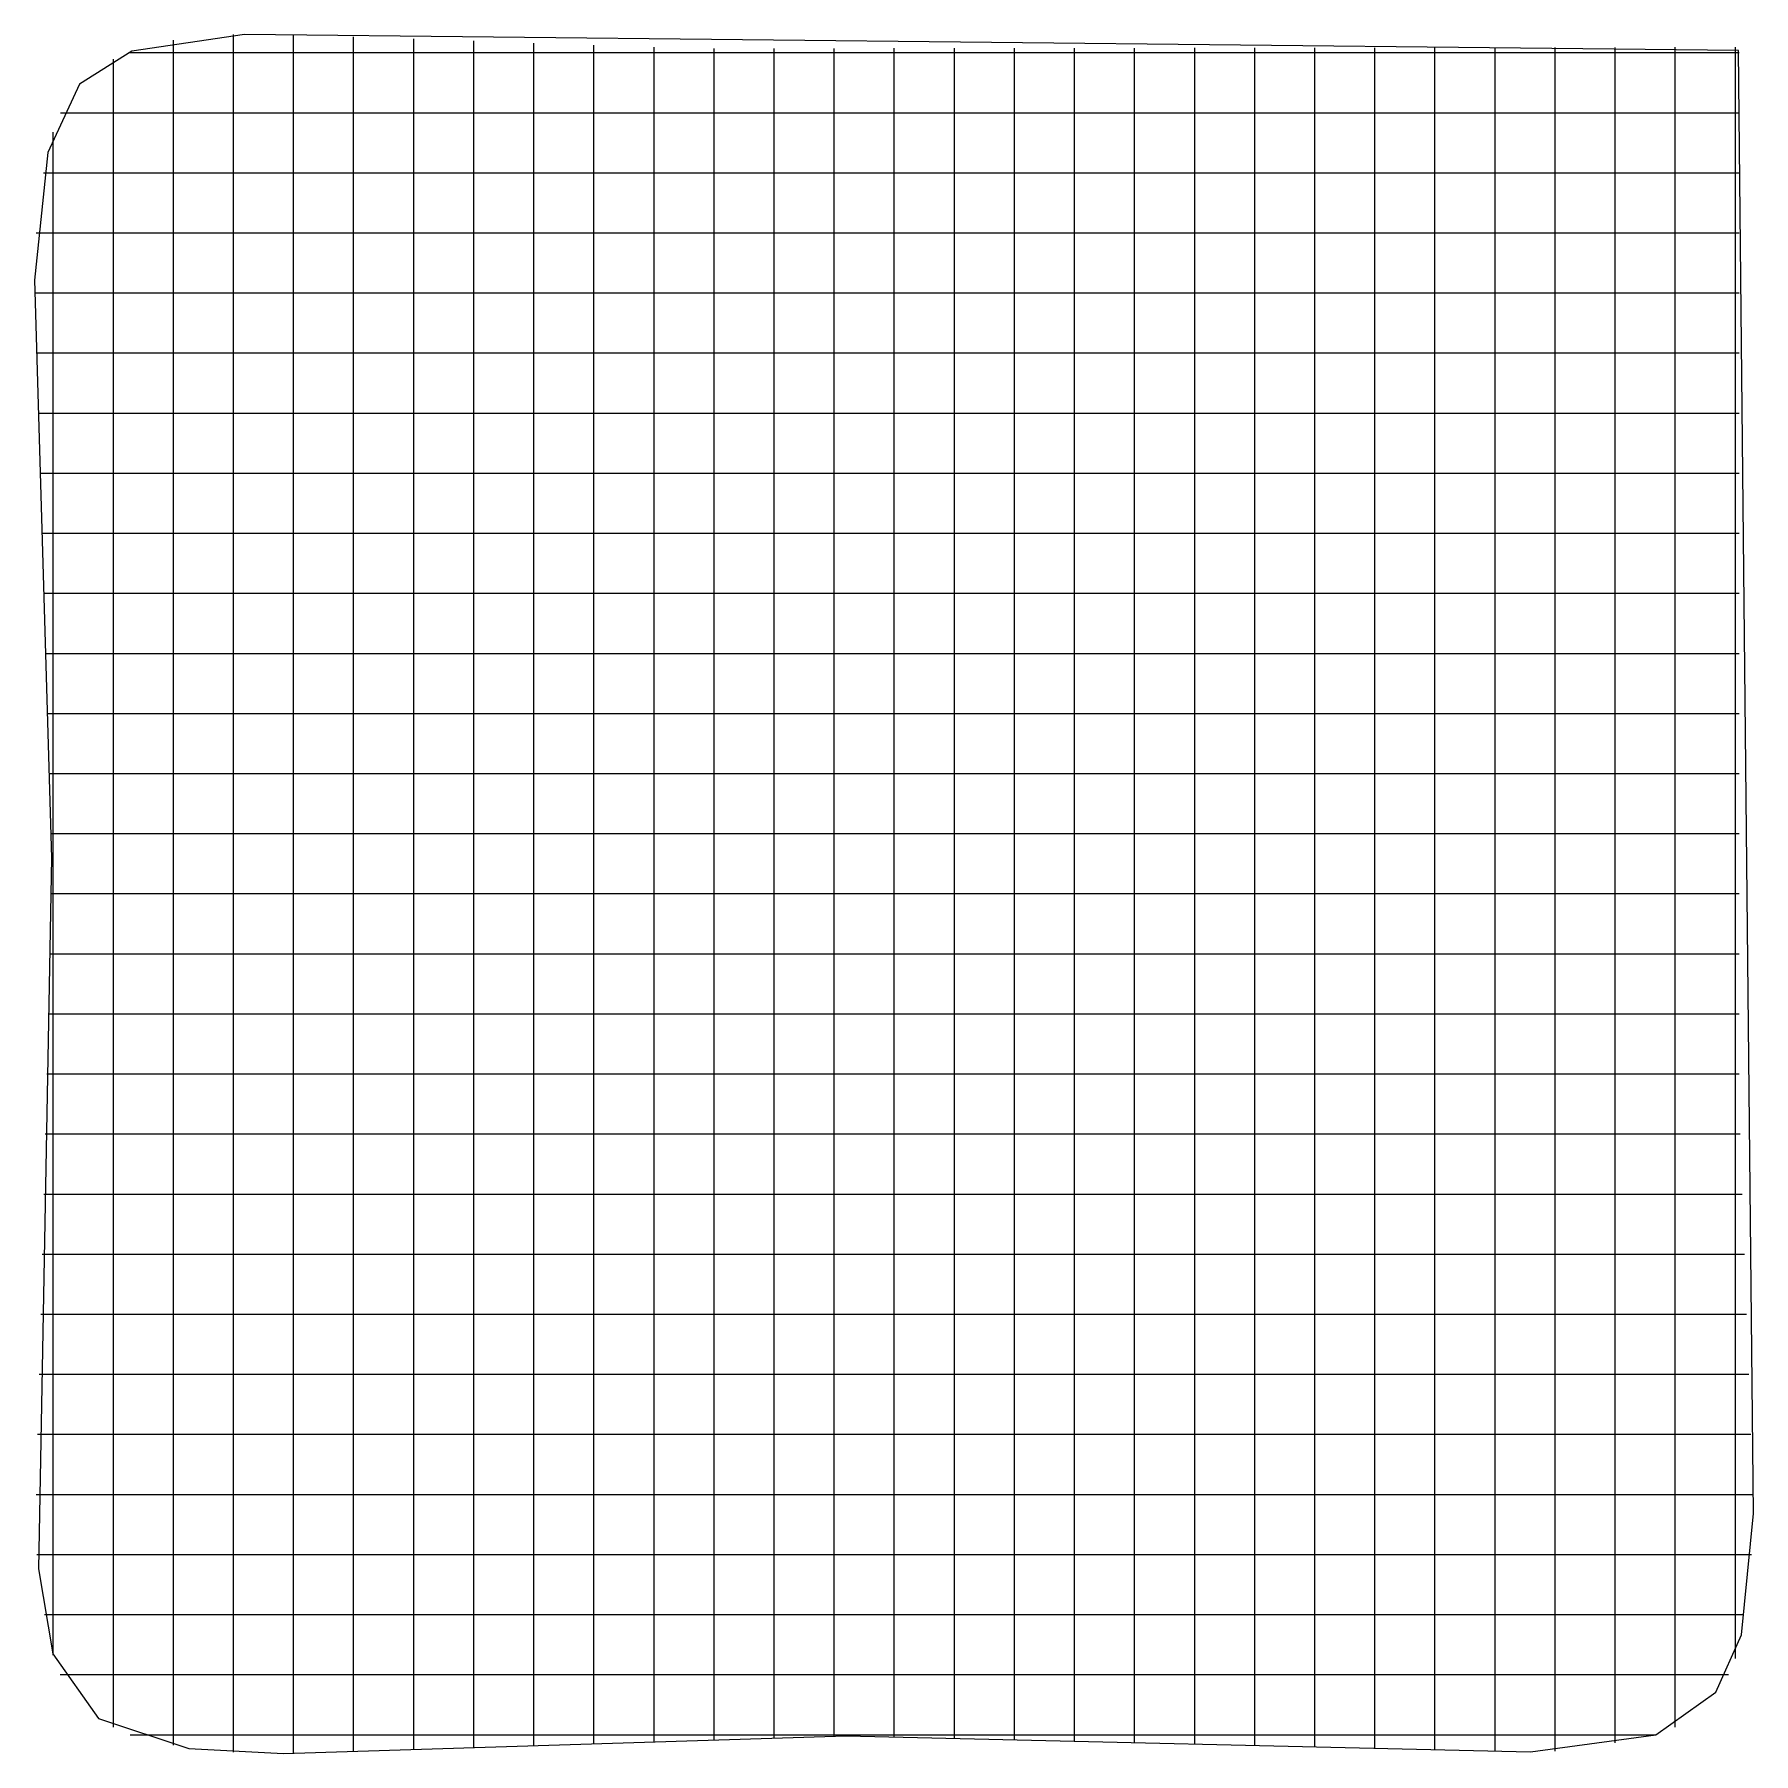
# Model space of a CAD drawing. Header units: metres. Extents: x 0.4 to 14.7, y 0.4 to 14.7.
import ezdxf

# ---------------------------------------------------------------- set-up
doc = ezdxf.new("R2010")
doc.units = ezdxf.units.M

msp = doc.modelspace()

# ---------------------------------------------------------------- linework, layer by layer
for p, q in [((2.093, 14.743), (2.093, 14.744)), ((2.093, 14.483), (2.093, 14.743)), ((2.593, 14.482), (2.593, 14.742)), ((1.593, 14.435), (1.593, 14.695)), ((3.093, 14.464), (3.093, 14.724)), ((3.593, 14.447), (3.593, 14.707)), ((4.093, 14.689), (4.093, 14.69)), ((4.093, 14.429), (4.093, 14.689)), ((4.593, 14.412), (4.593, 14.672)), ((5.093, 14.395), (5.093, 14.655)), ((5.593, 14.377), (5.593, 14.637)), ((6.093, 14.365), (6.093, 14.625)), ((6.593, 14.366), (6.593, 14.626)), ((7.093, 14.367), (7.093, 14.627)), ((7.593, 14.368), (7.593, 14.628)), ((8.093, 14.368), (8.093, 14.628)), ((8.593, 14.369), (8.593, 14.629)), ((9.093, 14.37), (9.093, 14.63)), ((9.593, 14.37), (9.593, 14.63)), ((10.093, 14.371), (10.093, 14.631)), ((10.593, 14.372), (10.593, 14.632)), ((11.093, 14.373), (11.093, 14.633)), ((11.593, 14.373), (11.593, 14.633)), ((12.093, 14.374), (12.093, 14.634)), ((12.593, 14.375), (12.593, 14.635)), ((13.093, 14.635), (13.093, 14.636)), ((13.093, 14.376), (13.093, 14.635)), ((13.593, 14.376), (13.593, 14.636)), ((14.093, 14.377), (14.093, 14.637)), ((14.593, 14.378), (14.593, 14.638)), ((1.093, 14.536), (1.093, 14.537)), ((1.093, 14.276), (1.093, 14.536)), ((1.221, 14.592), (1.481, 14.592)), ((1.221, 14.592), (1.481, 14.592)), ((1.481, 14.592), (1.548, 14.592)), ((1.548, 14.592), (1.588, 14.592)), ((1.588, 14.592), (2.889, 14.592)), ((2.093, 14.298), (2.093, 14.483)), ((2.593, 14.296), (2.593, 14.482)), ((2.889, 14.592), (3.088, 14.592)), ((3.088, 14.592), (3.348, 14.592)), ((3.093, 14.282), (3.093, 14.464)), ((3.348, 14.592), (3.388, 14.592)), ((3.388, 14.592), (4.689, 14.592)), ((4.689, 14.592), (4.888, 14.592)), ((4.888, 14.592), (5.148, 14.592)), ((5.148, 14.592), (5.188, 14.592)), ((5.188, 14.592), (5.924, 14.592)), ((5.924, 14.592), (6.184, 14.592)), ((6.184, 14.592), (6.382, 14.592)), ((6.382, 14.592), (7.684, 14.592)), ((7.684, 14.592), (7.724, 14.592)), ((7.724, 14.592), (7.984, 14.592)), ((7.984, 14.592), (8.182, 14.592)), ((8.182, 14.592), (9.484, 14.592)), ((9.484, 14.592), (9.524, 14.592)), ((9.524, 14.592), (9.784, 14.592)), ((9.784, 14.592), (9.982, 14.592)), ((9.982, 14.592), (11.284, 14.592)), ((11.284, 14.592), (11.324, 14.592)), ((11.324, 14.592), (11.584, 14.592)), ((11.584, 14.592), (11.782, 14.592)), ((11.782, 14.592), (13.084, 14.592)), ((13.084, 14.592), (13.124, 14.592)), ((13.124, 14.592), (13.384, 14.592)), ((13.384, 14.592), (13.582, 14.592)), ((13.582, 14.592), (14.586, 14.592)), ((14.586, 14.592), (14.626, 14.592)), ((1.593, 14.264), (1.593, 14.435)), ((3.593, 14.27), (3.593, 14.447)), ((4.093, 14.256), (4.093, 14.429)), ((4.593, 14.243), (4.593, 14.412)), ((5.093, 14.231), (5.093, 14.395)), ((5.593, 14.217), (5.593, 14.377)), ((6.093, 14.209), (6.093, 14.365)), ((6.593, 14.212), (6.593, 14.366)), ((7.093, 14.215), (7.093, 14.367)), ((7.593, 14.215), (7.593, 14.368)), ((8.093, 14.214), (8.093, 14.368)), ((8.593, 14.213), (8.593, 14.369)), ((9.093, 14.212), (9.093, 14.37)), ((9.593, 14.211), (9.593, 14.37)), ((10.093, 14.21), (10.093, 14.371)), ((10.593, 14.209), (10.593, 14.372)), ((11.093, 14.208), (11.093, 14.373)), ((11.593, 14.207), (11.593, 14.373)), ((12.093, 14.206), (12.093, 14.374)), ((12.593, 14.205), (12.593, 14.375)), ((13.093, 14.206), (13.093, 14.376)), ((13.593, 14.215), (13.593, 14.376)), ((14.093, 14.233), (14.093, 14.377)), ((14.593, 14.31), (14.593, 14.378)), ((14.593, 14.27), (14.593, 14.31)), ((1.093, 14.146), (1.093, 14.276)), ((1.593, 12.962), (1.593, 14.264)), ((2.093, 12.996), (2.093, 14.298)), ((2.593, 12.993), (2.593, 14.296)), ((3.093, 12.981), (3.093, 14.282)), ((3.593, 12.968), (3.593, 14.27)), ((4.093, 12.954), (4.093, 14.256)), ((4.593, 12.942), (4.593, 14.243)), ((5.093, 12.929), (5.093, 14.231)), ((5.593, 12.916), (5.593, 14.217)), ((6.093, 12.907), (6.093, 14.209)), ((6.593, 12.91), (6.593, 14.212)), ((7.093, 12.913), (7.093, 14.215)), ((7.593, 12.913), (7.593, 14.215)), ((8.093, 12.912), (8.093, 14.214)), ((8.593, 12.911), (8.593, 14.213)), ((9.093, 12.911), (9.093, 14.212)), ((9.593, 12.909), (9.593, 14.211)), ((10.093, 12.908), (10.093, 14.21)), ((10.593, 12.908), (10.593, 14.209)), ((11.093, 12.906), (11.093, 14.208)), ((11.593, 12.905), (11.593, 14.207)), ((12.093, 12.904), (12.093, 14.206)), ((12.593, 12.904), (12.593, 14.205)), ((13.093, 12.904), (13.093, 14.206)), ((13.593, 12.914), (13.593, 14.215)), ((14.093, 12.932), (14.093, 14.233)), ((14.593, 12.969), (14.593, 14.27)), ((0.654, 14.092), (0.914, 14.092)), ((0.654, 14.092), (0.914, 14.092)), ((0.914, 14.092), (1.056, 14.092)), ((1.056, 14.092), (2.358, 14.092)), ((1.093, 12.844), (1.093, 14.146)), ((2.358, 14.092), (2.397, 14.092)), ((2.397, 14.092), (2.658, 14.092)), ((2.658, 14.092), (2.856, 14.092)), ((2.856, 14.092), (4.158, 14.092)), ((4.158, 14.092), (4.197, 14.092)), ((4.197, 14.092), (4.458, 14.092)), ((4.458, 14.092), (4.656, 14.092)), ((4.656, 14.092), (5.958, 14.092)), ((5.958, 14.092), (5.997, 14.092)), ((5.997, 14.092), (6.258, 14.092)), ((6.258, 14.092), (6.456, 14.092)), ((6.456, 14.092), (7.758, 14.092)), ((7.758, 14.092), (7.797, 14.092)), ((7.797, 14.092), (8.058, 14.092)), ((8.058, 14.092), (8.256, 14.092)), ((8.256, 14.092), (9.558, 14.092)), ((9.558, 14.092), (9.597, 14.092)), ((9.597, 14.092), (9.858, 14.092)), ((9.858, 14.092), (10.056, 14.092)), ((10.056, 14.092), (11.358, 14.092)), ((11.358, 14.092), (11.397, 14.092)), ((11.397, 14.092), (11.658, 14.092)), ((11.658, 14.092), (11.856, 14.092)), ((11.856, 14.092), (13.158, 14.092)), ((13.158, 14.092), (13.197, 14.092)), ((13.197, 14.092), (13.458, 14.092)), ((13.458, 14.092), (13.656, 14.092)), ((13.656, 14.092), (14.586, 14.092)), ((14.586, 14.092), (14.626, 14.092)), ((0.593, 13.919), (0.593, 13.929)), ((0.593, 13.659), (0.593, 13.919)), ((0.593, 13.46), (0.593, 13.659)), ((0.511, 13.592), (0.771, 13.592)), ((0.511, 13.592), (0.771, 13.592)), ((0.593, 12.159), (0.593, 13.46)), ((0.771, 13.592), (0.932, 13.592)), ((0.932, 13.592), (2.234, 13.592)), ((2.234, 13.592), (2.273, 13.592)), ((2.273, 13.592), (2.534, 13.592)), ((2.534, 13.592), (2.732, 13.592)), ((2.732, 13.592), (4.034, 13.592)), ((4.034, 13.592), (4.073, 13.592)), ((4.073, 13.592), (4.334, 13.592)), ((4.334, 13.592), (4.532, 13.592)), ((4.532, 13.592), (5.834, 13.592)), ((5.834, 13.592), (5.873, 13.592)), ((5.873, 13.592), (6.134, 13.592)), ((6.134, 13.592), (6.332, 13.592)), ((6.332, 13.592), (7.634, 13.592)), ((7.634, 13.592), (7.673, 13.592)), ((7.673, 13.592), (7.934, 13.592)), ((7.934, 13.592), (8.132, 13.592)), ((8.132, 13.592), (9.434, 13.592)), ((9.434, 13.592), (9.473, 13.592)), ((9.473, 13.592), (9.734, 13.592)), ((9.734, 13.592), (9.932, 13.592)), ((9.932, 13.592), (11.234, 13.592)), ((11.234, 13.592), (11.273, 13.592)), ((11.273, 13.592), (11.534, 13.592)), ((11.534, 13.592), (11.732, 13.592)), ((11.732, 13.592), (13.034, 13.592)), ((13.034, 13.592), (13.073, 13.592)), ((13.073, 13.592), (13.334, 13.592)), ((13.334, 13.592), (13.532, 13.592)), ((13.532, 13.592), (14.586, 13.592)), ((14.586, 13.592), (14.626, 13.592)), ((0.451, 13.092), (0.711, 13.092)), ((0.451, 13.092), (0.711, 13.092)), ((0.711, 13.092), (0.88, 13.092)), ((0.88, 13.092), (2.182, 13.092)), ((2.182, 13.092), (2.221, 13.092)), ((2.221, 13.092), (2.482, 13.092)), ((2.482, 13.092), (2.68, 13.092)), ((2.68, 13.092), (3.982, 13.092)), ((3.982, 13.092), (4.021, 13.092)), ((4.021, 13.092), (4.282, 13.092)), ((4.282, 13.092), (4.48, 13.092)), ((4.48, 13.092), (5.782, 13.092)), ((5.782, 13.092), (5.821, 13.092)), ((5.821, 13.092), (6.082, 13.092)), ((6.082, 13.092), (6.28, 13.092)), ((6.28, 13.092), (7.582, 13.092)), ((7.582, 13.092), (7.621, 13.092)), ((7.621, 13.092), (7.882, 13.092)), ((7.882, 13.092), (8.08, 13.092)), ((8.08, 13.092), (9.382, 13.092)), ((9.382, 13.092), (9.421, 13.092)), ((9.421, 13.092), (9.682, 13.092)), ((9.682, 13.092), (9.88, 13.092)), ((9.88, 13.092), (11.182, 13.092)), ((11.182, 13.092), (11.221, 13.092)), ((11.221, 13.092), (11.482, 13.092)), ((11.482, 13.092), (11.68, 13.092)), ((11.68, 13.092), (12.982, 13.092)), ((12.982, 13.092), (13.021, 13.092)), ((13.021, 13.092), (13.282, 13.092)), ((13.282, 13.092), (13.48, 13.092)), ((13.48, 13.092), (14.586, 13.092)), ((14.586, 13.092), (14.626, 13.092)), ((1.593, 12.923), (1.593, 12.962)), ((1.593, 12.662), (1.593, 12.923)), ((2.093, 12.957), (2.093, 12.996)), ((2.093, 12.696), (2.093, 12.957)), ((2.593, 12.954), (2.593, 12.993)), ((2.593, 12.694), (2.593, 12.954)), ((3.093, 12.941), (3.093, 12.981)), ((3.093, 12.681), (3.093, 12.941)), ((3.593, 12.928), (3.593, 12.968)), ((3.593, 12.668), (3.593, 12.928)), ((4.093, 12.915), (4.093, 12.954)), ((4.093, 12.655), (4.093, 12.915)), ((4.593, 12.902), (4.593, 12.942)), ((4.593, 12.642), (4.593, 12.902)), ((5.093, 12.89), (5.093, 12.929)), ((5.093, 12.629), (5.093, 12.89)), ((5.593, 12.876), (5.593, 12.916)), ((6.093, 12.868), (6.093, 12.907)), ((6.593, 12.871), (6.593, 12.91)), ((7.093, 12.874), (7.093, 12.913)), ((7.593, 12.873), (7.593, 12.913)), ((8.093, 12.872), (8.093, 12.912)), ((8.593, 12.872), (8.593, 12.911)), ((9.093, 12.871), (9.093, 12.911)), ((9.593, 12.869), (9.593, 12.909)), ((10.093, 12.869), (10.093, 12.908)), ((10.593, 12.868), (10.593, 12.908)), ((11.093, 12.866), (11.093, 12.906)), ((11.593, 12.866), (11.593, 12.905)), ((12.093, 12.865), (12.093, 12.904)), ((12.593, 12.864), (12.593, 12.904)), ((13.093, 12.864), (13.093, 12.904)), ((13.593, 12.874), (13.593, 12.914)), ((14.093, 12.892), (14.093, 12.932)), ((14.093, 12.632), (14.093, 12.892)), ((14.593, 12.77), (14.593, 12.969)), ((1.093, 12.805), (1.093, 12.844)), ((1.093, 12.544), (1.093, 12.805)), ((5.593, 12.616), (5.593, 12.876)), ((6.093, 12.607), (6.093, 12.868)), ((6.593, 12.61), (6.593, 12.871)), ((7.093, 12.613), (7.093, 12.874)), ((7.593, 12.614), (7.593, 12.873)), ((8.093, 12.612), (8.093, 12.872)), ((8.593, 12.611), (8.593, 12.872)), ((9.093, 12.611), (9.093, 12.871)), ((9.593, 12.609), (9.593, 12.869)), ((10.093, 12.608), (10.093, 12.869)), ((10.593, 12.608), (10.593, 12.868)), ((11.093, 12.607), (11.093, 12.866)), ((11.593, 12.605), (11.593, 12.866)), ((12.093, 12.604), (12.093, 12.865)), ((12.593, 12.604), (12.593, 12.864)), ((13.093, 12.605), (13.093, 12.864)), ((13.593, 12.614), (13.593, 12.874)), ((14.593, 12.51), (14.593, 12.77)), ((1.593, 12.464), (1.593, 12.662)), ((2.093, 12.498), (2.093, 12.696)), ((2.593, 12.496), (2.593, 12.694)), ((3.093, 12.482), (3.093, 12.681)), ((3.593, 12.47), (3.593, 12.668)), ((4.093, 12.456), (4.093, 12.655)), ((4.593, 12.443), (4.593, 12.642)), ((5.093, 12.431), (5.093, 12.629)), ((5.593, 12.417), (5.593, 12.616)), ((6.093, 12.409), (6.093, 12.607)), ((6.593, 12.412), (6.593, 12.61)), ((7.093, 12.415), (7.093, 12.613)), ((7.593, 12.415), (7.593, 12.614)), ((8.093, 12.414), (8.093, 12.612)), ((8.593, 12.413), (8.593, 12.611)), ((9.093, 12.412), (9.093, 12.611)), ((9.593, 12.411), (9.593, 12.609)), ((10.093, 12.41), (10.093, 12.608)), ((10.593, 12.409), (10.593, 12.608)), ((11.093, 12.408), (11.093, 12.607)), ((11.593, 12.407), (11.593, 12.605)), ((12.093, 12.406), (12.093, 12.604)), ((12.593, 12.405), (12.593, 12.604)), ((13.093, 12.406), (13.093, 12.605)), ((13.593, 12.415), (13.593, 12.614)), ((14.093, 12.433), (14.093, 12.632)), ((0.438, 12.592), (0.698, 12.592)), ((0.438, 12.592), (0.698, 12.592)), ((0.698, 12.592), (0.869, 12.592)), ((0.869, 12.592), (2.17, 12.592)), ((1.093, 12.346), (1.093, 12.544)), ((1.593, 11.162), (1.593, 12.464)), ((2.093, 11.196), (2.093, 12.498)), ((2.17, 12.592), (2.21, 12.592)), ((2.21, 12.592), (2.47, 12.592)), ((2.47, 12.592), (2.669, 12.592)), ((2.593, 11.193), (2.593, 12.496)), ((2.669, 12.592), (3.97, 12.592)), ((3.093, 11.181), (3.093, 12.482)), ((3.593, 11.168), (3.593, 12.47)), ((3.97, 12.592), (4.01, 12.592)), ((4.01, 12.592), (4.27, 12.592)), ((4.093, 11.154), (4.093, 12.456)), ((4.27, 12.592), (4.469, 12.592)), ((4.469, 12.592), (5.77, 12.592)), ((5.77, 12.592), (5.81, 12.592)), ((5.81, 12.592), (6.07, 12.592)), ((6.07, 12.592), (6.269, 12.592)), ((6.269, 12.592), (7.57, 12.592)), ((7.57, 12.592), (7.61, 12.592)), ((7.61, 12.592), (7.87, 12.592)), ((7.87, 12.592), (8.069, 12.592)), ((8.069, 12.592), (9.37, 12.592)), ((9.37, 12.592), (9.41, 12.592)), ((9.41, 12.592), (9.67, 12.592)), ((9.67, 12.592), (9.869, 12.592)), ((9.869, 12.592), (11.17, 12.592)), ((11.17, 12.592), (11.21, 12.592)), ((11.21, 12.592), (11.47, 12.592)), ((11.47, 12.592), (11.669, 12.592)), ((11.669, 12.592), (12.97, 12.592)), ((12.97, 12.592), (13.01, 12.592)), ((13.01, 12.592), (13.27, 12.592)), ((13.27, 12.592), (13.469, 12.592)), ((13.469, 12.592), (14.586, 12.592)), ((14.586, 12.592), (14.626, 12.592)), ((14.593, 12.47), (14.593, 12.51)), ((14.593, 11.169), (14.593, 12.47)), ((1.093, 11.044), (1.093, 12.346)), ((4.593, 11.142), (4.593, 12.443)), ((5.093, 11.129), (5.093, 12.431)), ((5.593, 11.116), (5.593, 12.417)), ((6.093, 11.107), (6.093, 12.409)), ((6.593, 11.11), (6.593, 12.412)), ((7.093, 11.113), (7.093, 12.415)), ((7.593, 11.113), (7.593, 12.415)), ((8.093, 11.112), (8.093, 12.414)), ((8.593, 11.111), (8.593, 12.413)), ((9.093, 11.111), (9.093, 12.412)), ((9.593, 11.109), (9.593, 12.411)), ((10.093, 11.108), (10.093, 12.41)), ((10.593, 11.108), (10.593, 12.409)), ((11.093, 11.106), (11.093, 12.408)), ((11.593, 11.105), (11.593, 12.407)), ((12.093, 11.104), (12.093, 12.406)), ((12.593, 11.104), (12.593, 12.405)), ((13.093, 11.104), (13.093, 12.406)), ((13.593, 11.114), (13.593, 12.415)), ((14.093, 11.132), (14.093, 12.433)), ((0.453, 12.092), (0.713, 12.092)), ((0.453, 12.092), (0.713, 12.092)), ((0.593, 12.119), (0.593, 12.159)), ((0.593, 11.859), (0.593, 12.119)), ((0.713, 12.092), (0.882, 12.092)), ((0.882, 12.092), (2.183, 12.092)), ((2.183, 12.092), (2.223, 12.092)), ((2.223, 12.092), (2.483, 12.092)), ((2.483, 12.092), (2.682, 12.092)), ((2.682, 12.092), (3.983, 12.092)), ((3.983, 12.092), (4.023, 12.092)), ((4.023, 12.092), (4.283, 12.092)), ((4.283, 12.092), (4.482, 12.092)), ((4.482, 12.092), (5.783, 12.092)), ((5.783, 12.092), (5.823, 12.092)), ((5.823, 12.092), (6.083, 12.092)), ((6.083, 12.092), (6.282, 12.092)), ((6.282, 12.092), (7.583, 12.092)), ((7.583, 12.092), (7.623, 12.092)), ((7.623, 12.092), (7.883, 12.092)), ((7.883, 12.092), (8.082, 12.092)), ((8.082, 12.092), (9.383, 12.092)), ((9.383, 12.092), (9.423, 12.092)), ((9.423, 12.092), (9.683, 12.092)), ((9.683, 12.092), (9.882, 12.092)), ((9.882, 12.092), (11.183, 12.092)), ((11.183, 12.092), (11.223, 12.092)), ((11.223, 12.092), (11.483, 12.092)), ((11.483, 12.092), (11.682, 12.092)), ((11.682, 12.092), (12.983, 12.092)), ((12.983, 12.092), (13.023, 12.092)), ((13.023, 12.092), (13.283, 12.092)), ((13.283, 12.092), (13.482, 12.092)), ((13.482, 12.092), (14.586, 12.092)), ((14.586, 12.092), (14.626, 12.092)), ((0.593, 11.66), (0.593, 11.859)), ((0.468, 11.592), (0.728, 11.592)), ((0.468, 11.592), (0.728, 11.592)), ((0.593, 10.359), (0.593, 11.66)), ((0.728, 11.592), (0.895, 11.592)), ((0.895, 11.592), (2.196, 11.592)), ((2.196, 11.592), (2.236, 11.592)), ((2.236, 11.592), (2.496, 11.592)), ((2.496, 11.592), (2.695, 11.592)), ((2.695, 11.592), (3.996, 11.592)), ((3.996, 11.592), (4.036, 11.592)), ((4.036, 11.592), (4.296, 11.592)), ((4.296, 11.592), (4.495, 11.592)), ((4.495, 11.592), (5.796, 11.592)), ((5.796, 11.592), (5.836, 11.592)), ((5.836, 11.592), (6.096, 11.592)), ((6.096, 11.592), (6.295, 11.592)), ((6.295, 11.592), (7.596, 11.592)), ((7.596, 11.592), (7.636, 11.592)), ((7.636, 11.592), (7.896, 11.592)), ((7.896, 11.592), (8.095, 11.592)), ((8.095, 11.592), (9.396, 11.592)), ((9.396, 11.592), (9.436, 11.592)), ((9.436, 11.592), (9.696, 11.592)), ((9.696, 11.592), (9.895, 11.592)), ((9.895, 11.592), (11.196, 11.592)), ((11.196, 11.592), (11.236, 11.592)), ((11.236, 11.592), (11.496, 11.592)), ((11.496, 11.592), (11.695, 11.592)), ((11.695, 11.592), (12.996, 11.592)), ((12.996, 11.592), (13.036, 11.592)), ((13.036, 11.592), (13.296, 11.592)), ((13.296, 11.592), (13.495, 11.592)), ((13.495, 11.592), (14.586, 11.592)), ((14.586, 11.592), (14.626, 11.592)), ((1.593, 11.123), (1.593, 11.162)), ((2.093, 11.157), (2.093, 11.196)), ((2.593, 11.154), (2.593, 11.193)), ((3.093, 11.141), (3.093, 11.181)), ((3.593, 11.128), (3.593, 11.168)), ((14.593, 10.97), (14.593, 11.169)), ((0.484, 11.092), (0.744, 11.092)), ((0.484, 11.092), (0.744, 11.092)), ((0.744, 11.092), (0.909, 11.092)), ((0.909, 11.092), (2.21, 11.092)), ((1.093, 11.005), (1.093, 11.044)), ((1.593, 10.862), (1.593, 11.123)), ((2.093, 10.896), (2.093, 11.157)), ((2.21, 11.092), (2.25, 11.092)), ((2.25, 11.092), (2.51, 11.092)), ((2.51, 11.092), (2.709, 11.092)), ((2.593, 10.894), (2.593, 11.154)), ((2.709, 11.092), (4.01, 11.092)), ((3.093, 10.881), (3.093, 11.141)), ((3.593, 10.868), (3.593, 11.128)), ((4.01, 11.092), (4.05, 11.092)), ((4.05, 11.092), (4.31, 11.092)), ((4.093, 11.115), (4.093, 11.154)), ((4.093, 10.855), (4.093, 11.115)), ((4.31, 11.092), (4.509, 11.092)), ((4.509, 11.092), (5.81, 11.092)), ((4.593, 11.102), (4.593, 11.142)), ((4.593, 10.842), (4.593, 11.102)), ((5.093, 11.09), (5.093, 11.129)), ((5.093, 10.829), (5.093, 11.09)), ((5.593, 11.076), (5.593, 11.116)), ((5.593, 10.816), (5.593, 11.076)), ((5.81, 11.092), (5.85, 11.092)), ((5.85, 11.092), (6.11, 11.092)), ((6.093, 11.068), (6.093, 11.107)), ((6.093, 10.807), (6.093, 11.068)), ((6.11, 11.092), (6.309, 11.092)), ((6.309, 11.092), (7.61, 11.092)), ((6.593, 11.071), (6.593, 11.11)), ((6.593, 10.81), (6.593, 11.071)), ((7.093, 11.074), (7.093, 11.113)), ((7.093, 10.813), (7.093, 11.074)), ((7.593, 11.073), (7.593, 11.113)), ((7.593, 10.814), (7.593, 11.073)), ((7.61, 11.092), (7.65, 11.092)), ((7.65, 11.092), (7.91, 11.092)), ((7.91, 11.092), (8.109, 11.092)), ((8.093, 11.072), (8.093, 11.112)), ((8.093, 10.812), (8.093, 11.072)), ((8.109, 11.092), (9.41, 11.092)), ((8.593, 11.072), (8.593, 11.111)), ((8.593, 10.811), (8.593, 11.072)), ((9.093, 11.071), (9.093, 11.111)), ((9.093, 10.811), (9.093, 11.071)), ((9.41, 11.092), (9.45, 11.092)), ((9.45, 11.092), (9.71, 11.092)), ((9.593, 11.069), (9.593, 11.109)), ((9.593, 10.809), (9.593, 11.069)), ((9.71, 11.092), (9.909, 11.092)), ((9.909, 11.092), (11.21, 11.092)), ((10.093, 11.069), (10.093, 11.108)), ((10.093, 10.808), (10.093, 11.069)), ((10.593, 11.068), (10.593, 11.108)), ((10.593, 10.808), (10.593, 11.068)), ((11.093, 11.066), (11.093, 11.106)), ((11.093, 10.807), (11.093, 11.066)), ((11.21, 11.092), (11.25, 11.092)), ((11.25, 11.092), (11.51, 11.092)), ((11.51, 11.092), (11.709, 11.092)), ((11.593, 11.066), (11.593, 11.105)), ((11.593, 10.805), (11.593, 11.066)), ((11.709, 11.092), (13.01, 11.092)), ((12.093, 11.065), (12.093, 11.104)), ((12.093, 10.804), (12.093, 11.065)), ((12.593, 11.064), (12.593, 11.104)), ((12.593, 10.804), (12.593, 11.064)), ((13.01, 11.092), (13.05, 11.092)), ((13.05, 11.092), (13.31, 11.092)), ((13.093, 11.064), (13.093, 11.104)), ((13.093, 10.805), (13.093, 11.064)), ((13.31, 11.092), (13.509, 11.092)), ((13.509, 11.092), (14.586, 11.092)), ((13.593, 11.074), (13.593, 11.114)), ((13.593, 10.814), (13.593, 11.074)), ((14.093, 11.092), (14.093, 11.132)), ((14.093, 10.832), (14.093, 11.092)), ((14.586, 11.092), (14.626, 11.092)), ((1.093, 10.744), (1.093, 11.005)), ((2.093, 10.698), (2.093, 10.896)), ((2.593, 10.696), (2.593, 10.894)), ((3.093, 10.682), (3.093, 10.881)), ((14.593, 10.71), (14.593, 10.97)), ((1.093, 10.546), (1.093, 10.744)), ((1.593, 10.664), (1.593, 10.862)), ((3.593, 10.67), (3.593, 10.868)), ((4.093, 10.656), (4.093, 10.855)), ((4.593, 10.643), (4.593, 10.842)), ((5.093, 10.631), (5.093, 10.829)), ((5.593, 10.617), (5.593, 10.816)), ((6.093, 10.609), (6.093, 10.807)), ((6.593, 10.612), (6.593, 10.81)), ((7.093, 10.615), (7.093, 10.813)), ((7.593, 10.615), (7.593, 10.814)), ((8.093, 10.614), (8.093, 10.812)), ((8.593, 10.613), (8.593, 10.811)), ((9.093, 10.612), (9.093, 10.811)), ((9.593, 10.611), (9.593, 10.809)), ((10.093, 10.61), (10.093, 10.808)), ((10.593, 10.609), (10.593, 10.808)), ((11.093, 10.608), (11.093, 10.807)), ((11.593, 10.607), (11.593, 10.805)), ((12.093, 10.606), (12.093, 10.804)), ((12.593, 10.605), (12.593, 10.804)), ((13.093, 10.606), (13.093, 10.805)), ((13.593, 10.615), (13.593, 10.814)), ((14.093, 10.633), (14.093, 10.832)), ((0.499, 10.592), (0.759, 10.592)), ((0.499, 10.592), (0.759, 10.592)), ((0.759, 10.592), (0.922, 10.592)), ((0.922, 10.592), (2.223, 10.592)), ((1.593, 9.362), (1.593, 10.664)), ((2.093, 9.396), (2.093, 10.698)), ((2.223, 10.592), (2.263, 10.592)), ((2.263, 10.592), (2.523, 10.592)), ((2.523, 10.592), (2.722, 10.592)), ((2.593, 9.393), (2.593, 10.696)), ((2.722, 10.592), (4.023, 10.592)), ((3.093, 9.381), (3.093, 10.682)), ((3.593, 9.368), (3.593, 10.67)), ((4.023, 10.592), (4.063, 10.592)), ((4.063, 10.592), (4.323, 10.592)), ((4.093, 9.354), (4.093, 10.656)), ((4.323, 10.592), (4.522, 10.592)), ((4.522, 10.592), (5.823, 10.592)), ((4.593, 9.342), (4.593, 10.643)), ((5.093, 9.329), (5.093, 10.631)), ((5.593, 9.316), (5.593, 10.617)), ((5.823, 10.592), (5.863, 10.592)), ((5.863, 10.592), (6.123, 10.592)), ((6.093, 9.307), (6.093, 10.609)), ((6.123, 10.592), (6.322, 10.592)), ((6.322, 10.592), (7.623, 10.592)), ((6.593, 9.31), (6.593, 10.612)), ((7.093, 9.313), (7.093, 10.615)), ((7.593, 9.313), (7.593, 10.615)), ((7.623, 10.592), (7.663, 10.592)), ((7.663, 10.592), (7.923, 10.592)), ((7.923, 10.592), (8.122, 10.592)), ((8.093, 9.312), (8.093, 10.614)), ((8.122, 10.592), (9.423, 10.592)), ((8.593, 9.311), (8.593, 10.613)), ((9.093, 9.311), (9.093, 10.612)), ((9.423, 10.592), (9.463, 10.592)), ((9.463, 10.592), (9.723, 10.592)), ((9.593, 9.309), (9.593, 10.611)), ((9.723, 10.592), (9.922, 10.592)), ((9.922, 10.592), (11.223, 10.592)), ((10.093, 9.308), (10.093, 10.61)), ((10.593, 9.308), (10.593, 10.609)), ((11.093, 9.306), (11.093, 10.608)), ((11.223, 10.592), (11.263, 10.592)), ((11.263, 10.592), (11.523, 10.592)), ((11.523, 10.592), (11.722, 10.592)), ((11.593, 9.305), (11.593, 10.607)), ((11.722, 10.592), (13.023, 10.592)), ((12.093, 9.304), (12.093, 10.606)), ((12.593, 9.304), (12.593, 10.605)), ((13.023, 10.592), (13.063, 10.592)), ((13.063, 10.592), (13.323, 10.592)), ((13.093, 9.304), (13.093, 10.606)), ((13.323, 10.592), (13.522, 10.592)), ((13.522, 10.592), (14.586, 10.592)), ((13.593, 9.314), (13.593, 10.615)), ((14.093, 9.332), (14.093, 10.633)), ((14.586, 10.592), (14.626, 10.592)), ((14.593, 10.67), (14.593, 10.71)), ((14.593, 9.369), (14.593, 10.67)), ((1.093, 9.244), (1.093, 10.546)), ((0.593, 10.319), (0.593, 10.359)), ((0.593, 10.059), (0.593, 10.319)), ((0.514, 10.092), (0.774, 10.092)), ((0.514, 10.092), (0.774, 10.092)), ((0.593, 9.86), (0.593, 10.059)), ((0.774, 10.092), (0.935, 10.092)), ((0.935, 10.092), (2.236, 10.092)), ((2.236, 10.092), (2.276, 10.092)), ((2.276, 10.092), (2.536, 10.092)), ((2.536, 10.092), (2.735, 10.092)), ((2.735, 10.092), (4.036, 10.092)), ((4.036, 10.092), (4.076, 10.092)), ((4.076, 10.092), (4.336, 10.092)), ((4.336, 10.092), (4.535, 10.092)), ((4.535, 10.092), (5.836, 10.092)), ((5.836, 10.092), (5.876, 10.092)), ((5.876, 10.092), (6.136, 10.092)), ((6.136, 10.092), (6.335, 10.092)), ((6.335, 10.092), (7.636, 10.092)), ((7.636, 10.092), (7.676, 10.092)), ((7.676, 10.092), (7.936, 10.092)), ((7.936, 10.092), (8.135, 10.092)), ((8.135, 10.092), (9.436, 10.092)), ((9.436, 10.092), (9.476, 10.092)), ((9.476, 10.092), (9.736, 10.092)), ((9.736, 10.092), (9.935, 10.092)), ((9.935, 10.092), (11.236, 10.092)), ((11.236, 10.092), (11.276, 10.092)), ((11.276, 10.092), (11.536, 10.092)), ((11.536, 10.092), (11.735, 10.092)), ((11.735, 10.092), (13.036, 10.092)), ((13.036, 10.092), (13.076, 10.092)), ((13.076, 10.092), (13.336, 10.092)), ((13.336, 10.092), (13.535, 10.092)), ((13.535, 10.092), (14.586, 10.092)), ((14.586, 10.092), (14.626, 10.092)), ((0.593, 8.559), (0.593, 9.86)), ((0.529, 9.592), (0.789, 9.592)), ((0.529, 9.592), (0.789, 9.592)), ((0.789, 9.592), (0.948, 9.592)), ((0.948, 9.592), (2.25, 9.592)), ((2.25, 9.592), (2.29, 9.592)), ((2.29, 9.592), (2.549, 9.592)), ((2.549, 9.592), (2.748, 9.592)), ((2.748, 9.592), (4.05, 9.592)), ((4.05, 9.592), (4.09, 9.592)), ((4.09, 9.592), (4.349, 9.592)), ((4.349, 9.592), (4.548, 9.592)), ((4.548, 9.592), (5.85, 9.592)), ((5.85, 9.592), (5.89, 9.592)), ((5.89, 9.592), (6.149, 9.592)), ((6.149, 9.592), (6.348, 9.592)), ((6.348, 9.592), (7.65, 9.592)), ((7.65, 9.592), (7.69, 9.592)), ((7.69, 9.592), (7.949, 9.592)), ((7.949, 9.592), (8.148, 9.592)), ((8.148, 9.592), (9.45, 9.592)), ((9.45, 9.592), (9.49, 9.592)), ((9.49, 9.592), (9.749, 9.592)), ((9.749, 9.592), (9.948, 9.592)), ((9.948, 9.592), (11.25, 9.592)), ((11.25, 9.592), (11.29, 9.592)), ((11.29, 9.592), (11.549, 9.592)), ((11.549, 9.592), (11.748, 9.592)), ((11.748, 9.592), (13.05, 9.592)), ((13.05, 9.592), (13.09, 9.592)), ((13.09, 9.592), (13.349, 9.592)), ((13.349, 9.592), (13.548, 9.592)), ((13.548, 9.592), (14.586, 9.592)), ((14.586, 9.592), (14.626, 9.592)), ((1.593, 9.323), (1.593, 9.362)), ((1.593, 9.062), (1.593, 9.323)), ((2.093, 9.357), (2.093, 9.396)), ((2.093, 9.096), (2.093, 9.357)), ((2.593, 9.354), (2.593, 9.393)), ((2.593, 9.094), (2.593, 9.354)), ((3.093, 9.341), (3.093, 9.381)), ((3.093, 9.081), (3.093, 9.341)), ((3.593, 9.328), (3.593, 9.368)), ((3.593, 9.068), (3.593, 9.328)), ((4.093, 9.315), (4.093, 9.354)), ((4.093, 9.055), (4.093, 9.315)), ((4.593, 9.302), (4.593, 9.342)), ((4.593, 9.042), (4.593, 9.302)), ((5.093, 9.29), (5.093, 9.329)), ((5.593, 9.276), (5.593, 9.316)), ((6.093, 9.268), (6.093, 9.307)), ((6.593, 9.271), (6.593, 9.31)), ((7.093, 9.274), (7.093, 9.313)), ((7.593, 9.273), (7.593, 9.313)), ((8.093, 9.272), (8.093, 9.312)), ((8.593, 9.272), (8.593, 9.311)), ((9.093, 9.271), (9.093, 9.311)), ((9.593, 9.269), (9.593, 9.309)), ((10.093, 9.269), (10.093, 9.308)), ((10.593, 9.268), (10.593, 9.308)), ((11.093, 9.266), (11.093, 9.306)), ((11.593, 9.266), (11.593, 9.305)), ((12.093, 9.265), (12.093, 9.304)), ((12.593, 9.264), (12.593, 9.304)), ((13.093, 9.264), (13.093, 9.304)), ((13.593, 9.274), (13.593, 9.314)), ((14.093, 9.292), (14.093, 9.332)), ((14.593, 9.17), (14.593, 9.369)), ((1.093, 9.205), (1.093, 9.244)), ((1.093, 8.944), (1.093, 9.205)), ((5.093, 9.029), (5.093, 9.29)), ((5.593, 9.016), (5.593, 9.276)), ((6.093, 9.007), (6.093, 9.268)), ((6.593, 9.01), (6.593, 9.271)), ((7.093, 9.013), (7.093, 9.274)), ((7.593, 9.014), (7.593, 9.273)), ((8.093, 9.012), (8.093, 9.272)), ((8.593, 9.011), (8.593, 9.272)), ((9.093, 9.011), (9.093, 9.271)), ((9.593, 9.009), (9.593, 9.269)), ((10.093, 9.008), (10.093, 9.269)), ((10.593, 9.008), (10.593, 9.268)), ((11.093, 9.007), (11.093, 9.266)), ((11.593, 9.005), (11.593, 9.266)), ((12.093, 9.004), (12.093, 9.265)), ((12.593, 9.004), (12.593, 9.264)), ((13.093, 9.005), (13.093, 9.264)), ((13.593, 9.014), (13.593, 9.274)), ((14.093, 9.032), (14.093, 9.292)), ((14.593, 8.91), (14.593, 9.17)), ((0.545, 9.092), (0.805, 9.092)), ((0.545, 9.092), (0.805, 9.092)), ((0.805, 9.092), (0.962, 9.092)), ((0.962, 9.092), (2.263, 9.092)), ((1.593, 8.864), (1.593, 9.062)), ((2.093, 8.898), (2.093, 9.096)), ((2.263, 9.092), (2.303, 9.092)), ((2.303, 9.092), (2.563, 9.092)), ((2.563, 9.092), (2.762, 9.092)), ((2.593, 8.896), (2.593, 9.094)), ((2.762, 9.092), (4.063, 9.092)), ((3.093, 8.882), (3.093, 9.081)), ((3.593, 8.87), (3.593, 9.068)), ((4.063, 9.092), (4.103, 9.092)), ((4.093, 8.856), (4.093, 9.055)), ((4.103, 9.092), (4.363, 9.092)), ((4.363, 9.092), (4.562, 9.092)), ((4.562, 9.092), (5.863, 9.092)), ((4.593, 8.843), (4.593, 9.042)), ((5.093, 8.831), (5.093, 9.029)), ((5.593, 8.817), (5.593, 9.016)), ((5.863, 9.092), (5.903, 9.092)), ((5.903, 9.092), (6.163, 9.092)), ((6.163, 9.092), (6.362, 9.092)), ((6.362, 9.092), (7.663, 9.092)), ((7.663, 9.092), (7.703, 9.092)), ((7.703, 9.092), (7.963, 9.092)), ((7.963, 9.092), (8.162, 9.092)), ((8.162, 9.092), (9.463, 9.092)), ((9.463, 9.092), (9.503, 9.092)), ((9.503, 9.092), (9.763, 9.092)), ((9.763, 9.092), (9.962, 9.092)), ((9.962, 9.092), (11.263, 9.092)), ((11.263, 9.092), (11.303, 9.092)), ((11.303, 9.092), (11.563, 9.092)), ((11.563, 9.092), (11.762, 9.092)), ((11.762, 9.092), (13.063, 9.092)), ((13.063, 9.092), (13.103, 9.092)), ((13.103, 9.092), (13.363, 9.092)), ((13.363, 9.092), (13.562, 9.092)), ((13.562, 9.092), (14.586, 9.092)), ((14.093, 8.833), (14.093, 9.032)), ((14.586, 9.092), (14.626, 9.092)), ((1.093, 8.746), (1.093, 8.944)), ((2.093, 7.596), (2.093, 8.898)), ((2.593, 7.593), (2.593, 8.896)), ((3.093, 7.581), (3.093, 8.882)), ((6.093, 8.809), (6.093, 9.007)), ((6.593, 8.812), (6.593, 9.01)), ((7.093, 8.815), (7.093, 9.013)), ((7.593, 8.815), (7.593, 9.014)), ((8.093, 8.814), (8.093, 9.012)), ((8.593, 8.813), (8.593, 9.011)), ((9.093, 8.812), (9.093, 9.011)), ((9.593, 8.811), (9.593, 9.009)), ((10.093, 8.81), (10.093, 9.008)), ((10.593, 8.809), (10.593, 9.008)), ((11.093, 8.808), (11.093, 9.007)), ((11.593, 8.807), (11.593, 9.005)), ((12.093, 8.806), (12.093, 9.004)), ((12.593, 8.805), (12.593, 9.004)), ((13.093, 8.806), (13.093, 9.005)), ((13.593, 8.815), (13.593, 9.014)), ((14.593, 8.87), (14.593, 8.91)), ((1.093, 7.444), (1.093, 8.746)), ((1.593, 7.562), (1.593, 8.864)), ((3.593, 7.568), (3.593, 8.87)), ((4.093, 7.554), (4.093, 8.856)), ((4.593, 7.542), (4.593, 8.843)), ((5.093, 7.529), (5.093, 8.831)), ((5.593, 7.516), (5.593, 8.817)), ((6.093, 7.507), (6.093, 8.809)), ((6.593, 7.51), (6.593, 8.812)), ((7.093, 7.513), (7.093, 8.815)), ((7.593, 7.513), (7.593, 8.815)), ((8.093, 7.512), (8.093, 8.814)), ((8.593, 7.511), (8.593, 8.813)), ((9.093, 7.511), (9.093, 8.812)), ((9.593, 7.509), (9.593, 8.811)), ((10.093, 7.508), (10.093, 8.81)), ((10.593, 7.508), (10.593, 8.809)), ((11.093, 7.506), (11.093, 8.808)), ((11.593, 7.505), (11.593, 8.807)), ((12.093, 7.504), (12.093, 8.806)), ((12.593, 7.504), (12.593, 8.805)), ((13.093, 7.504), (13.093, 8.806)), ((13.593, 7.514), (13.593, 8.815)), ((14.093, 7.532), (14.093, 8.833)), ((14.593, 7.569), (14.593, 8.87)), ((0.56, 8.592), (0.82, 8.592)), ((0.56, 8.592), (0.82, 8.592)), ((0.82, 8.592), (0.975, 8.592)), ((0.975, 8.592), (2.276, 8.592)), ((2.276, 8.592), (2.316, 8.592)), ((2.316, 8.592), (2.576, 8.592)), ((2.576, 8.592), (2.775, 8.592)), ((2.775, 8.592), (4.076, 8.592)), ((4.076, 8.592), (4.116, 8.592)), ((4.116, 8.592), (4.376, 8.592)), ((4.376, 8.592), (4.575, 8.592)), ((4.575, 8.592), (5.876, 8.592)), ((5.876, 8.592), (5.916, 8.592)), ((5.916, 8.592), (6.176, 8.592)), ((6.176, 8.592), (6.375, 8.592)), ((6.375, 8.592), (7.676, 8.592)), ((7.676, 8.592), (7.716, 8.592)), ((7.716, 8.592), (7.976, 8.592)), ((7.976, 8.592), (8.175, 8.592)), ((8.175, 8.592), (9.476, 8.592)), ((9.476, 8.592), (9.516, 8.592)), ((9.516, 8.592), (9.776, 8.592)), ((9.776, 8.592), (9.975, 8.592)), ((9.975, 8.592), (11.276, 8.592)), ((11.276, 8.592), (11.316, 8.592)), ((11.316, 8.592), (11.576, 8.592)), ((11.576, 8.592), (11.775, 8.592)), ((11.775, 8.592), (13.076, 8.592)), ((13.076, 8.592), (13.116, 8.592)), ((13.116, 8.592), (13.376, 8.592)), ((13.376, 8.592), (13.575, 8.592)), ((13.575, 8.592), (14.586, 8.592)), ((14.586, 8.592), (14.626, 8.592)), ((0.593, 8.519), (0.593, 8.559)), ((0.593, 8.259), (0.593, 8.519)), ((0.593, 8.06), (0.593, 8.259)), ((0.575, 8.092), (0.835, 8.092)), ((0.575, 8.092), (0.835, 8.092)), ((0.593, 6.759), (0.593, 8.06)), ((0.835, 8.092), (0.988, 8.092)), ((0.988, 8.092), (2.29, 8.092)), ((2.29, 8.092), (2.33, 8.092)), ((2.33, 8.092), (2.589, 8.092)), ((2.589, 8.092), (2.788, 8.092)), ((2.788, 8.092), (4.09, 8.092)), ((4.09, 8.092), (4.13, 8.092)), ((4.13, 8.092), (4.389, 8.092)), ((4.389, 8.092), (4.588, 8.092)), ((4.588, 8.092), (5.89, 8.092)), ((5.89, 8.092), (5.93, 8.092)), ((5.93, 8.092), (6.189, 8.092)), ((6.189, 8.092), (6.388, 8.092)), ((6.388, 8.092), (7.69, 8.092)), ((7.69, 8.092), (7.73, 8.092)), ((7.73, 8.092), (7.989, 8.092)), ((7.989, 8.092), (8.188, 8.092)), ((8.188, 8.092), (9.49, 8.092)), ((9.49, 8.092), (9.53, 8.092)), ((9.53, 8.092), (9.789, 8.092)), ((9.789, 8.092), (9.988, 8.092)), ((9.988, 8.092), (11.29, 8.092)), ((11.29, 8.092), (11.33, 8.092)), ((11.33, 8.092), (11.589, 8.092)), ((11.589, 8.092), (11.788, 8.092)), ((11.788, 8.092), (13.09, 8.092)), ((13.09, 8.092), (13.13, 8.092)), ((13.13, 8.092), (13.389, 8.092)), ((13.389, 8.092), (13.588, 8.092)), ((13.588, 8.092), (14.586, 8.092)), ((14.586, 8.092), (14.626, 8.092)), ((0.576, 7.592), (0.577, 7.592)), ((0.576, 7.592), (0.577, 7.592)), ((0.577, 7.592), (0.836, 7.592)), ((0.836, 7.592), (0.988, 7.592)), ((0.988, 7.592), (2.291, 7.592)), ((2.093, 7.557), (2.093, 7.596)), ((2.291, 7.592), (2.331, 7.592)), ((2.331, 7.592), (2.59, 7.592)), ((2.59, 7.592), (2.788, 7.592)), ((2.593, 7.554), (2.593, 7.593)), ((2.788, 7.592), (4.091, 7.592)), ((4.091, 7.592), (4.131, 7.592)), ((4.131, 7.592), (4.39, 7.592)), ((4.39, 7.592), (4.588, 7.592)), ((4.588, 7.592), (5.891, 7.592)), ((5.891, 7.592), (5.931, 7.592)), ((5.931, 7.592), (6.19, 7.592)), ((6.19, 7.592), (6.388, 7.592)), ((6.388, 7.592), (7.691, 7.592)), ((7.691, 7.592), (7.731, 7.592)), ((7.731, 7.592), (7.99, 7.592)), ((7.99, 7.592), (8.188, 7.592)), ((8.188, 7.592), (9.491, 7.592)), ((9.491, 7.592), (9.531, 7.592)), ((9.531, 7.592), (9.79, 7.592)), ((9.79, 7.592), (9.988, 7.592)), ((9.988, 7.592), (11.291, 7.592)), ((11.291, 7.592), (11.331, 7.592)), ((11.331, 7.592), (11.59, 7.592)), ((11.59, 7.592), (11.788, 7.592)), ((11.788, 7.592), (13.091, 7.592)), ((13.091, 7.592), (13.131, 7.592)), ((13.131, 7.592), (13.39, 7.592)), ((13.39, 7.592), (13.588, 7.592)), ((13.588, 7.592), (14.586, 7.592)), ((14.586, 7.592), (14.626, 7.592)), ((1.093, 7.405), (1.093, 7.444)), ((1.593, 7.523), (1.593, 7.562)), ((1.593, 7.262), (1.593, 7.523)), ((2.093, 7.296), (2.093, 7.557)), ((2.593, 7.294), (2.593, 7.554)), ((3.093, 7.541), (3.093, 7.581)), ((3.093, 7.281), (3.093, 7.541)), ((3.593, 7.528), (3.593, 7.568)), ((3.593, 7.268), (3.593, 7.528)), ((4.093, 7.515), (4.093, 7.554)), ((4.093, 7.255), (4.093, 7.515)), ((4.593, 7.502), (4.593, 7.542)), ((4.593, 7.242), (4.593, 7.502)), ((5.093, 7.49), (5.093, 7.529)), ((5.093, 7.229), (5.093, 7.49)), ((5.593, 7.476), (5.593, 7.516)), ((5.593, 7.216), (5.593, 7.476)), ((6.093, 7.468), (6.093, 7.507)), ((6.093, 7.207), (6.093, 7.468)), ((6.593, 7.471), (6.593, 7.51)), ((6.593, 7.21), (6.593, 7.471)), ((7.093, 7.474), (7.093, 7.513)), ((7.093, 7.213), (7.093, 7.474)), ((7.593, 7.473), (7.593, 7.513)), ((7.593, 7.214), (7.593, 7.473)), ((8.093, 7.472), (8.093, 7.512)), ((8.093, 7.212), (8.093, 7.472)), ((8.593, 7.472), (8.593, 7.511)), ((8.593, 7.211), (8.593, 7.472)), ((9.093, 7.471), (9.093, 7.511)), ((9.093, 7.211), (9.093, 7.471)), ((9.593, 7.469), (9.593, 7.509)), ((9.593, 7.209), (9.593, 7.469)), ((10.093, 7.469), (10.093, 7.508)), ((10.093, 7.208), (10.093, 7.469)), ((10.593, 7.468), (10.593, 7.508)), ((10.593, 7.208), (10.593, 7.468)), ((11.093, 7.466), (11.093, 7.506)), ((11.093, 7.207), (11.093, 7.466)), ((11.593, 7.466), (11.593, 7.505)), ((11.593, 7.205), (11.593, 7.466)), ((12.093, 7.465), (12.093, 7.504)), ((12.093, 7.204), (12.093, 7.465)), ((12.593, 7.464), (12.593, 7.504)), ((12.593, 7.204), (12.593, 7.464)), ((13.093, 7.464), (13.093, 7.504)), ((13.093, 7.205), (13.093, 7.464)), ((13.593, 7.474), (13.593, 7.514)), ((13.593, 7.214), (13.593, 7.474)), ((14.093, 7.492), (14.093, 7.532)), ((14.093, 7.232), (14.093, 7.492)), ((14.593, 7.37), (14.593, 7.569)), ((1.093, 7.144), (1.093, 7.405)), ((14.593, 7.11), (14.593, 7.37)), ((1.593, 7.064), (1.593, 7.262)), ((2.093, 7.098), (2.093, 7.296)), ((2.593, 7.096), (2.593, 7.294)), ((3.093, 7.082), (3.093, 7.281)), ((3.593, 7.07), (3.593, 7.268)), ((4.093, 7.056), (4.093, 7.255)), ((4.593, 7.043), (4.593, 7.242)), ((5.093, 7.031), (5.093, 7.229)), ((5.593, 7.017), (5.593, 7.216)), ((6.093, 7.009), (6.093, 7.207)), ((6.593, 7.012), (6.593, 7.21)), ((7.093, 7.015), (7.093, 7.213)), ((7.593, 7.015), (7.593, 7.214)), ((8.093, 7.014), (8.093, 7.212)), ((8.593, 7.013), (8.593, 7.211)), ((9.093, 7.012), (9.093, 7.211)), ((9.593, 7.011), (9.593, 7.209)), ((10.093, 7.01), (10.093, 7.208)), ((10.593, 7.009), (10.593, 7.208)), ((11.093, 7.008), (11.093, 7.207)), ((11.593, 7.007), (11.593, 7.205)), ((12.093, 7.006), (12.093, 7.204)), ((12.593, 7.005), (12.593, 7.204)), ((13.093, 7.006), (13.093, 7.205)), ((13.593, 7.015), (13.593, 7.214)), ((14.093, 7.033), (14.093, 7.232)), ((0.564, 7.092), (0.824, 7.092)), ((0.564, 7.092), (0.824, 7.092)), ((0.824, 7.092), (0.978, 7.092)), ((0.978, 7.092), (2.28, 7.092)), ((1.093, 6.946), (1.093, 7.144)), ((1.593, 5.762), (1.593, 7.064)), ((2.093, 5.796), (2.093, 7.098)), ((2.28, 7.092), (2.319, 7.092)), ((2.319, 7.092), (2.58, 7.092)), ((2.58, 7.092), (2.778, 7.092)), ((2.593, 5.793), (2.593, 7.096)), ((2.778, 7.092), (4.08, 7.092)), ((3.093, 5.781), (3.093, 7.082)), ((3.593, 5.768), (3.593, 7.07)), ((4.08, 7.092), (4.119, 7.092)), ((4.093, 5.754), (4.093, 7.056)), ((4.119, 7.092), (4.38, 7.092)), ((4.38, 7.092), (4.578, 7.092)), ((4.578, 7.092), (5.88, 7.092)), ((4.593, 5.742), (4.593, 7.043)), ((5.093, 5.729), (5.093, 7.031)), ((5.593, 5.716), (5.593, 7.017)), ((5.88, 7.092), (5.919, 7.092)), ((5.919, 7.092), (6.18, 7.092)), ((6.18, 7.092), (6.378, 7.092)), ((6.378, 7.092), (7.68, 7.092)), ((6.593, 5.71), (6.593, 7.012)), ((7.093, 5.713), (7.093, 7.015)), ((7.593, 5.713), (7.593, 7.015)), ((7.68, 7.092), (7.719, 7.092)), ((7.719, 7.092), (7.98, 7.092)), ((7.98, 7.092), (8.178, 7.092)), ((8.093, 5.712), (8.093, 7.014)), ((8.178, 7.092), (9.48, 7.092)), ((8.593, 5.711), (8.593, 7.013)), ((9.093, 5.711), (9.093, 7.012)), ((9.48, 7.092), (9.519, 7.092)), ((9.519, 7.092), (9.78, 7.092)), ((9.78, 7.092), (9.978, 7.092)), ((9.978, 7.092), (11.28, 7.092)), ((11.28, 7.092), (11.319, 7.092)), ((11.319, 7.092), (11.58, 7.092)), ((11.58, 7.092), (11.778, 7.092)), ((11.778, 7.092), (13.08, 7.092)), ((13.08, 7.092), (13.119, 7.092)), ((13.119, 7.092), (13.38, 7.092)), ((13.38, 7.092), (13.578, 7.092)), ((13.578, 7.092), (14.586, 7.092)), ((13.593, 5.714), (13.593, 7.015)), ((14.093, 5.732), (14.093, 7.033)), ((14.586, 7.092), (14.626, 7.092)), ((14.593, 7.07), (14.593, 7.11)), ((14.593, 5.769), (14.593, 7.07)), ((1.093, 5.644), (1.093, 6.946)), ((6.093, 5.707), (6.093, 7.009)), ((9.593, 5.709), (9.593, 7.011)), ((10.093, 5.708), (10.093, 7.01)), ((10.593, 5.708), (10.593, 7.009)), ((11.093, 5.706), (11.093, 7.008)), ((11.593, 5.705), (11.593, 7.007)), ((12.093, 5.704), (12.093, 7.006)), ((12.593, 5.704), (12.593, 7.005)), ((13.093, 5.704), (13.093, 7.006)), ((0.593, 6.719), (0.593, 6.759)), ((0.551, 6.592), (0.811, 6.592)), ((0.551, 6.592), (0.811, 6.592)), ((0.593, 6.459), (0.593, 6.719)), ((0.811, 6.592), (0.967, 6.592)), ((0.967, 6.592), (2.268, 6.592)), ((2.268, 6.592), (2.308, 6.592)), ((2.308, 6.592), (2.568, 6.592)), ((2.568, 6.592), (2.767, 6.592)), ((2.767, 6.592), (4.068, 6.592)), ((4.068, 6.592), (4.108, 6.592)), ((4.108, 6.592), (4.368, 6.592)), ((4.368, 6.592), (4.567, 6.592)), ((4.567, 6.592), (5.868, 6.592)), ((5.868, 6.592), (5.908, 6.592)), ((5.908, 6.592), (6.168, 6.592)), ((6.168, 6.592), (6.367, 6.592)), ((6.367, 6.592), (7.668, 6.592)), ((7.668, 6.592), (7.708, 6.592)), ((7.708, 6.592), (7.968, 6.592)), ((7.968, 6.592), (8.167, 6.592)), ((8.167, 6.592), (9.468, 6.592)), ((9.468, 6.592), (9.508, 6.592)), ((9.508, 6.592), (9.768, 6.592)), ((9.768, 6.592), (9.967, 6.592)), ((9.967, 6.592), (11.268, 6.592)), ((11.268, 6.592), (11.308, 6.592)), ((11.308, 6.592), (11.568, 6.592)), ((11.568, 6.592), (11.767, 6.592)), ((11.767, 6.592), (13.068, 6.592)), ((13.068, 6.592), (13.108, 6.592)), ((13.108, 6.592), (13.368, 6.592)), ((13.368, 6.592), (13.567, 6.592)), ((13.567, 6.592), (14.586, 6.592)), ((14.586, 6.592), (14.626, 6.592)), ((0.593, 6.26), (0.593, 6.459)), ((0.593, 4.959), (0.593, 6.26)), ((0.539, 6.092), (0.799, 6.092)), ((0.539, 6.092), (0.799, 6.092)), ((0.799, 6.092), (0.956, 6.092)), ((0.956, 6.092), (2.258, 6.092)), ((2.258, 6.092), (2.298, 6.092)), ((2.298, 6.092), (2.558, 6.092)), ((2.558, 6.092), (2.756, 6.092)), ((2.756, 6.092), (4.058, 6.092)), ((4.058, 6.092), (4.098, 6.092)), ((4.098, 6.092), (4.358, 6.092)), ((4.358, 6.092), (4.556, 6.092)), ((4.556, 6.092), (5.858, 6.092)), ((5.858, 6.092), (5.898, 6.092)), ((5.898, 6.092), (6.158, 6.092)), ((6.158, 6.092), (6.356, 6.092)), ((6.356, 6.092), (7.658, 6.092)), ((7.658, 6.092), (7.698, 6.092)), ((7.698, 6.092), (7.958, 6.092)), ((7.958, 6.092), (8.156, 6.092)), ((8.156, 6.092), (9.458, 6.092)), ((9.458, 6.092), (9.498, 6.092)), ((9.498, 6.092), (9.758, 6.092)), ((9.758, 6.092), (9.956, 6.092)), ((9.956, 6.092), (11.258, 6.092)), ((11.258, 6.092), (11.298, 6.092)), ((11.298, 6.092), (11.558, 6.092)), ((11.558, 6.092), (11.756, 6.092)), ((11.756, 6.092), (13.058, 6.092)), ((13.058, 6.092), (13.098, 6.092)), ((13.098, 6.092), (13.358, 6.092)), ((13.358, 6.092), (13.556, 6.092)), ((13.556, 6.092), (14.586, 6.092)), ((14.586, 6.092), (14.626, 6.092)), ((1.593, 5.723), (1.593, 5.762)), ((2.093, 5.757), (2.093, 5.796)), ((2.093, 5.496), (2.093, 5.757)), ((2.593, 5.754), (2.593, 5.793)), ((2.593, 5.494), (2.593, 5.754)), ((3.093, 5.741), (3.093, 5.781)), ((3.093, 5.481), (3.093, 5.741)), ((3.593, 5.728), (3.593, 5.768)), ((3.593, 5.468), (3.593, 5.728)), ((4.093, 5.715), (4.093, 5.754)), ((4.593, 5.702), (4.593, 5.742)), ((5.093, 5.69), (5.093, 5.729)), ((14.093, 5.692), (14.093, 5.732)), ((14.593, 5.57), (14.593, 5.769)), ((0.526, 5.592), (0.786, 5.592)), ((0.526, 5.592), (0.786, 5.592)), ((0.786, 5.592), (0.946, 5.592)), ((0.946, 5.592), (2.248, 5.592)), ((1.093, 5.605), (1.093, 5.644)), ((1.093, 5.344), (1.093, 5.605)), ((1.593, 5.462), (1.593, 5.723)), ((2.248, 5.592), (2.287, 5.592)), ((2.287, 5.592), (2.548, 5.592)), ((2.548, 5.592), (2.746, 5.592)), ((2.746, 5.592), (4.048, 5.592)), ((4.048, 5.592), (4.087, 5.592)), ((4.087, 5.592), (4.348, 5.592)), ((4.093, 5.455), (4.093, 5.715)), ((4.348, 5.592), (4.546, 5.592)), ((4.546, 5.592), (5.848, 5.592)), ((4.593, 5.442), (4.593, 5.702)), ((5.093, 5.429), (5.093, 5.69)), ((5.593, 5.676), (5.593, 5.716)), ((5.593, 5.416), (5.593, 5.676)), ((5.848, 5.592), (5.887, 5.592)), ((5.887, 5.592), (6.148, 5.592)), ((6.093, 5.668), (6.093, 5.707)), ((6.093, 5.407), (6.093, 5.668)), ((6.148, 5.592), (6.346, 5.592)), ((6.346, 5.592), (7.648, 5.592)), ((6.593, 5.671), (6.593, 5.71)), ((6.593, 5.41), (6.593, 5.671)), ((7.093, 5.674), (7.093, 5.713)), ((7.093, 5.413), (7.093, 5.674)), ((7.593, 5.673), (7.593, 5.713)), ((7.593, 5.414), (7.593, 5.673)), ((7.648, 5.592), (7.687, 5.592)), ((7.687, 5.592), (7.948, 5.592)), ((7.948, 5.592), (8.146, 5.592)), ((8.093, 5.672), (8.093, 5.712)), ((8.093, 5.412), (8.093, 5.672)), ((8.146, 5.592), (9.448, 5.592)), ((8.593, 5.672), (8.593, 5.711)), ((8.593, 5.411), (8.593, 5.672)), ((9.093, 5.671), (9.093, 5.711)), ((9.093, 5.411), (9.093, 5.671)), ((9.448, 5.592), (9.487, 5.592)), ((9.487, 5.592), (9.748, 5.592)), ((9.593, 5.669), (9.593, 5.709)), ((9.593, 5.409), (9.593, 5.669)), ((9.748, 5.592), (9.946, 5.592)), ((9.946, 5.592), (11.248, 5.592)), ((10.093, 5.669), (10.093, 5.708)), ((10.093, 5.408), (10.093, 5.669)), ((10.593, 5.668), (10.593, 5.708)), ((10.593, 5.408), (10.593, 5.668)), ((11.093, 5.666), (11.093, 5.706)), ((11.093, 5.407), (11.093, 5.666)), ((11.248, 5.592), (11.287, 5.592)), ((11.287, 5.592), (11.548, 5.592)), ((11.548, 5.592), (11.746, 5.592)), ((11.593, 5.666), (11.593, 5.705)), ((11.593, 5.405), (11.593, 5.666)), ((11.746, 5.592), (13.048, 5.592)), ((12.093, 5.665), (12.093, 5.704)), ((12.093, 5.404), (12.093, 5.665)), ((12.593, 5.664), (12.593, 5.704)), ((12.593, 5.404), (12.593, 5.664)), ((13.048, 5.592), (13.087, 5.592)), ((13.087, 5.592), (13.348, 5.592)), ((13.093, 5.664), (13.093, 5.704)), ((13.093, 5.405), (13.093, 5.664)), ((13.348, 5.592), (13.546, 5.592)), ((13.546, 5.592), (14.594, 5.592)), ((13.593, 5.674), (13.593, 5.714)), ((13.593, 5.414), (13.593, 5.674)), ((14.093, 5.432), (14.093, 5.692)), ((14.594, 5.592), (14.634, 5.592)), ((1.593, 5.264), (1.593, 5.462)), ((2.093, 5.298), (2.093, 5.496)), ((2.593, 5.296), (2.593, 5.494)), ((3.093, 5.282), (3.093, 5.481)), ((3.593, 5.27), (3.593, 5.468)), ((4.093, 5.256), (4.093, 5.455)), ((4.593, 5.243), (4.593, 5.442)), ((14.593, 5.31), (14.593, 5.57)), ((1.093, 5.146), (1.093, 5.344)), ((2.093, 3.996), (2.093, 5.298)), ((2.593, 3.993), (2.593, 5.296)), ((5.093, 5.231), (5.093, 5.429)), ((5.593, 5.217), (5.593, 5.416)), ((6.093, 5.209), (6.093, 5.407)), ((6.593, 5.212), (6.593, 5.41)), ((7.093, 5.215), (7.093, 5.413)), ((7.593, 5.215), (7.593, 5.414)), ((8.093, 5.214), (8.093, 5.412)), ((8.593, 5.213), (8.593, 5.411)), ((9.093, 5.212), (9.093, 5.411)), ((9.593, 5.211), (9.593, 5.409)), ((10.093, 5.21), (10.093, 5.408)), ((10.593, 5.209), (10.593, 5.408)), ((11.093, 5.208), (11.093, 5.407)), ((11.593, 5.207), (11.593, 5.405)), ((12.093, 5.206), (12.093, 5.404)), ((12.593, 5.205), (12.593, 5.404)), ((13.093, 5.206), (13.093, 5.405)), ((13.593, 5.215), (13.593, 5.414)), ((14.093, 5.233), (14.093, 5.432)), ((14.593, 5.27), (14.593, 5.31)), ((1.593, 3.962), (1.593, 5.264)), ((3.093, 3.981), (3.093, 5.282)), ((3.593, 3.968), (3.593, 5.27)), ((4.093, 3.954), (4.093, 5.256)), ((4.593, 3.942), (4.593, 5.243)), ((5.093, 3.929), (5.093, 5.231)), ((5.593, 3.916), (5.593, 5.217)), ((6.093, 3.907), (6.093, 5.209)), ((6.593, 3.91), (6.593, 5.212)), ((7.093, 3.913), (7.093, 5.215)), ((7.593, 3.913), (7.593, 5.215)), ((8.093, 3.912), (8.093, 5.214)), ((8.593, 3.911), (8.593, 5.213)), ((9.093, 3.911), (9.093, 5.212)), ((9.593, 3.909), (9.593, 5.211)), ((10.093, 3.908), (10.093, 5.21)), ((10.593, 3.908), (10.593, 5.209)), ((11.093, 3.906), (11.093, 5.208)), ((11.593, 3.905), (11.593, 5.207)), ((12.093, 3.904), (12.093, 5.206)), ((12.593, 3.904), (12.593, 5.205)), ((13.093, 3.904), (13.093, 5.206)), ((13.593, 3.914), (13.593, 5.215)), ((14.093, 3.932), (14.093, 5.233)), ((14.593, 3.969), (14.593, 5.27)), ((0.513, 5.092), (0.773, 5.092)), ((0.513, 5.092), (0.773, 5.092)), ((0.773, 5.092), (0.937, 5.092)), ((0.937, 5.092), (2.24, 5.092)), ((1.093, 3.844), (1.093, 5.146)), ((2.24, 5.092), (2.279, 5.092)), ((2.279, 5.092), (2.539, 5.092)), ((2.539, 5.092), (2.737, 5.092)), ((2.737, 5.092), (4.04, 5.092)), ((4.04, 5.092), (4.079, 5.092)), ((4.079, 5.092), (4.339, 5.092)), ((4.339, 5.092), (4.537, 5.092)), ((4.537, 5.092), (5.84, 5.092)), ((5.84, 5.092), (5.879, 5.092)), ((5.879, 5.092), (6.139, 5.092)), ((6.139, 5.092), (6.337, 5.092)), ((6.337, 5.092), (7.64, 5.092)), ((7.64, 5.092), (7.679, 5.092)), ((7.679, 5.092), (7.939, 5.092)), ((7.939, 5.092), (8.137, 5.092)), ((8.137, 5.092), (9.44, 5.092)), ((9.44, 5.092), (9.479, 5.092)), ((9.479, 5.092), (9.739, 5.092)), ((9.739, 5.092), (9.937, 5.092)), ((9.937, 5.092), (11.24, 5.092)), ((11.24, 5.092), (11.279, 5.092)), ((11.279, 5.092), (11.539, 5.092)), ((11.539, 5.092), (11.737, 5.092)), ((11.737, 5.092), (13.04, 5.092)), ((13.04, 5.092), (13.079, 5.092)), ((13.079, 5.092), (13.339, 5.092)), ((13.339, 5.092), (13.537, 5.092)), ((13.537, 5.092), (14.611, 5.092)), ((14.611, 5.092), (14.651, 5.092)), ((0.593, 4.919), (0.593, 4.959)), ((0.593, 4.659), (0.593, 4.919)), ((0.501, 4.592), (0.761, 4.592)), ((0.501, 4.592), (0.761, 4.592)), ((0.593, 4.46), (0.593, 4.659)), ((0.761, 4.592), (0.929, 4.592)), ((0.929, 4.592), (2.231, 4.592)), ((2.231, 4.592), (2.27, 4.592)), ((2.27, 4.592), (2.531, 4.592)), ((2.531, 4.592), (2.729, 4.592)), ((2.729, 4.592), (4.031, 4.592)), ((4.031, 4.592), (4.07, 4.592)), ((4.07, 4.592), (4.331, 4.592)), ((4.331, 4.592), (4.529, 4.592)), ((4.529, 4.592), (5.831, 4.592)), ((5.831, 4.592), (5.87, 4.592)), ((5.87, 4.592), (6.131, 4.592)), ((6.131, 4.592), (6.329, 4.592)), ((6.329, 4.592), (7.631, 4.592)), ((7.631, 4.592), (7.67, 4.592)), ((7.67, 4.592), (7.931, 4.592)), ((7.931, 4.592), (8.129, 4.592)), ((8.129, 4.592), (9.431, 4.592)), ((9.431, 4.592), (9.47, 4.592)), ((9.47, 4.592), (9.731, 4.592)), ((9.731, 4.592), (9.929, 4.592)), ((9.929, 4.592), (11.231, 4.592)), ((11.231, 4.592), (11.27, 4.592)), ((11.27, 4.592), (11.531, 4.592)), ((11.531, 4.592), (11.729, 4.592)), ((11.729, 4.592), (13.031, 4.592)), ((13.031, 4.592), (13.07, 4.592)), ((13.07, 4.592), (13.331, 4.592)), ((13.331, 4.592), (13.529, 4.592)), ((13.529, 4.592), (14.629, 4.592)), ((14.629, 4.592), (14.669, 4.592)), ((0.593, 3.159), (0.593, 4.46)), ((0.488, 4.092), (0.748, 4.092)), ((0.488, 4.092), (0.748, 4.092)), ((0.748, 4.092), (0.92, 4.092)), ((0.92, 4.092), (2.222, 4.092)), ((2.222, 4.092), (2.261, 4.092)), ((2.261, 4.092), (2.522, 4.092)), ((2.522, 4.092), (2.72, 4.092)), ((2.72, 4.092), (4.022, 4.092)), ((4.022, 4.092), (4.061, 4.092)), ((4.061, 4.092), (4.322, 4.092)), ((4.322, 4.092), (4.52, 4.092)), ((4.52, 4.092), (5.822, 4.092)), ((5.822, 4.092), (5.861, 4.092)), ((5.861, 4.092), (6.122, 4.092)), ((6.122, 4.092), (6.32, 4.092)), ((6.32, 4.092), (7.622, 4.092)), ((7.622, 4.092), (7.661, 4.092)), ((7.661, 4.092), (7.922, 4.092)), ((7.922, 4.092), (8.12, 4.092)), ((8.12, 4.092), (9.422, 4.092)), ((9.422, 4.092), (9.461, 4.092)), ((9.461, 4.092), (9.722, 4.092)), ((9.722, 4.092), (9.92, 4.092)), ((9.92, 4.092), (11.222, 4.092)), ((11.222, 4.092), (11.261, 4.092)), ((11.261, 4.092), (11.522, 4.092)), ((11.522, 4.092), (11.72, 4.092)), ((11.72, 4.092), (13.022, 4.092)), ((13.022, 4.092), (13.061, 4.092)), ((13.061, 4.092), (13.322, 4.092)), ((13.322, 4.092), (13.52, 4.092)), ((13.52, 4.092), (14.647, 4.092)), ((14.647, 4.092), (14.687, 4.092)), ((1.593, 3.923), (1.593, 3.962)), ((1.593, 3.662), (1.593, 3.923)), ((2.093, 3.957), (2.093, 3.996)), ((2.093, 3.696), (2.093, 3.957)), ((2.593, 3.954), (2.593, 3.993)), ((2.593, 3.694), (2.593, 3.954)), ((3.093, 3.941), (3.093, 3.981)), ((3.093, 3.681), (3.093, 3.941)), ((3.593, 3.928), (3.593, 3.968)), ((3.593, 3.668), (3.593, 3.928)), ((4.093, 3.915), (4.093, 3.954)), ((4.093, 3.655), (4.093, 3.915)), ((4.593, 3.902), (4.593, 3.942)), ((4.593, 3.642), (4.593, 3.902)), ((5.093, 3.89), (5.093, 3.929)), ((5.093, 3.629), (5.093, 3.89)), ((5.593, 3.876), (5.593, 3.916)), ((5.593, 3.616), (5.593, 3.876)), ((6.093, 3.868), (6.093, 3.907)), ((6.093, 3.607), (6.093, 3.868)), ((6.593, 3.871), (6.593, 3.91)), ((6.593, 3.61), (6.593, 3.871)), ((7.093, 3.874), (7.093, 3.913)), ((7.093, 3.613), (7.093, 3.874)), ((7.593, 3.873), (7.593, 3.913)), ((7.593, 3.614), (7.593, 3.873)), ((8.093, 3.872), (8.093, 3.912)), ((8.093, 3.612), (8.093, 3.872)), ((8.593, 3.872), (8.593, 3.911)), ((8.593, 3.611), (8.593, 3.872)), ((9.093, 3.871), (9.093, 3.911)), ((9.093, 3.611), (9.093, 3.871)), ((9.593, 3.869), (9.593, 3.909)), ((9.593, 3.609), (9.593, 3.869)), ((10.093, 3.869), (10.093, 3.908)), ((10.093, 3.608), (10.093, 3.869)), ((10.593, 3.868), (10.593, 3.908)), ((10.593, 3.608), (10.593, 3.868)), ((11.093, 3.866), (11.093, 3.906)), ((11.093, 3.607), (11.093, 3.866)), ((11.593, 3.866), (11.593, 3.905)), ((11.593, 3.605), (11.593, 3.866)), ((12.093, 3.865), (12.093, 3.904)), ((12.093, 3.604), (12.093, 3.865)), ((12.593, 3.864), (12.593, 3.904)), ((12.593, 3.604), (12.593, 3.864)), ((13.093, 3.864), (13.093, 3.904)), ((13.093, 3.605), (13.093, 3.864)), ((13.593, 3.874), (13.593, 3.914)), ((13.593, 3.614), (13.593, 3.874)), ((14.093, 3.892), (14.093, 3.932)), ((14.093, 3.632), (14.093, 3.892)), ((14.593, 3.77), (14.593, 3.969)), ((1.093, 3.805), (1.093, 3.844)), ((1.093, 3.544), (1.093, 3.805)), ((14.593, 3.51), (14.593, 3.77)), ((0.476, 3.592), (0.736, 3.592)), ((0.476, 3.592), (0.736, 3.592)), ((0.736, 3.592), (0.912, 3.592)), ((0.912, 3.592), (2.214, 3.592)), ((1.593, 3.464), (1.593, 3.662)), ((2.093, 3.498), (2.093, 3.696)), ((2.214, 3.592), (2.253, 3.592)), ((2.253, 3.592), (2.514, 3.592)), ((2.514, 3.592), (2.712, 3.592)), ((2.593, 3.496), (2.593, 3.694)), ((2.712, 3.592), (4.014, 3.592)), ((3.093, 3.482), (3.093, 3.681)), ((3.593, 3.47), (3.593, 3.668)), ((4.014, 3.592), (4.053, 3.592)), ((4.053, 3.592), (4.314, 3.592)), ((4.093, 3.456), (4.093, 3.655)), ((4.314, 3.592), (4.512, 3.592)), ((4.512, 3.592), (5.814, 3.592)), ((4.593, 3.443), (4.593, 3.642)), ((5.093, 3.431), (5.093, 3.629)), ((5.593, 3.417), (5.593, 3.616)), ((5.814, 3.592), (5.853, 3.592)), ((5.853, 3.592), (6.114, 3.592)), ((6.093, 3.409), (6.093, 3.607)), ((6.114, 3.592), (6.312, 3.592)), ((6.312, 3.592), (7.614, 3.592)), ((6.593, 3.412), (6.593, 3.61)), ((7.093, 3.415), (7.093, 3.613)), ((7.593, 3.415), (7.593, 3.614)), ((7.614, 3.592), (7.653, 3.592)), ((7.653, 3.592), (7.914, 3.592)), ((7.914, 3.592), (8.112, 3.592)), ((8.093, 3.414), (8.093, 3.612)), ((8.112, 3.592), (9.414, 3.592)), ((8.593, 3.413), (8.593, 3.611)), ((9.093, 3.412), (9.093, 3.611)), ((9.414, 3.592), (9.453, 3.592)), ((9.453, 3.592), (9.714, 3.592)), ((9.593, 3.411), (9.593, 3.609)), ((9.714, 3.592), (9.912, 3.592)), ((9.912, 3.592), (11.214, 3.592)), ((10.093, 3.41), (10.093, 3.608)), ((10.593, 3.409), (10.593, 3.608)), ((11.093, 3.408), (11.093, 3.607)), ((11.214, 3.592), (11.253, 3.592)), ((11.253, 3.592), (11.514, 3.592)), ((11.514, 3.592), (11.712, 3.592)), ((11.593, 3.407), (11.593, 3.605)), ((11.712, 3.592), (13.014, 3.592)), ((12.093, 3.406), (12.093, 3.604)), ((12.593, 3.405), (12.593, 3.604)), ((13.014, 3.592), (13.053, 3.592)), ((13.053, 3.592), (13.314, 3.592)), ((13.093, 3.406), (13.093, 3.605)), ((13.314, 3.592), (13.512, 3.592)), ((13.512, 3.592), (14.664, 3.592)), ((13.593, 3.415), (13.593, 3.614)), ((14.093, 3.433), (14.093, 3.632)), ((14.664, 3.592), (14.704, 3.592)), ((1.093, 3.346), (1.093, 3.544)), ((1.593, 2.162), (1.593, 3.464)), ((2.093, 2.196), (2.093, 3.498)), ((2.593, 2.193), (2.593, 3.496)), ((3.093, 2.181), (3.093, 3.482)), ((3.593, 2.168), (3.593, 3.47)), ((4.093, 2.154), (4.093, 3.456)), ((4.593, 2.142), (4.593, 3.443)), ((14.593, 3.47), (14.593, 3.51)), ((14.593, 2.169), (14.593, 3.47)), ((1.093, 2.044), (1.093, 3.346)), ((5.093, 2.129), (5.093, 3.431)), ((5.593, 2.116), (5.593, 3.417)), ((6.093, 2.107), (6.093, 3.409)), ((6.593, 2.11), (6.593, 3.412)), ((7.093, 2.113), (7.093, 3.415)), ((7.593, 2.113), (7.593, 3.415)), ((8.093, 2.112), (8.093, 3.414)), ((8.593, 2.111), (8.593, 3.413)), ((9.093, 2.111), (9.093, 3.412)), ((9.593, 2.109), (9.593, 3.411)), ((10.093, 2.108), (10.093, 3.41)), ((10.593, 2.108), (10.593, 3.409)), ((11.093, 2.106), (11.093, 3.408)), ((11.593, 2.105), (11.593, 3.407)), ((12.093, 2.104), (12.093, 3.406)), ((12.593, 2.104), (12.593, 3.405)), ((13.093, 2.104), (13.093, 3.406)), ((13.593, 2.114), (13.593, 3.415)), ((14.093, 2.132), (14.093, 3.433)), ((0.593, 3.119), (0.593, 3.159)), ((0.463, 3.092), (0.723, 3.092)), ((0.463, 3.092), (0.723, 3.092)), ((0.593, 2.859), (0.593, 3.119)), ((0.723, 3.092), (0.903, 3.092)), ((0.903, 3.092), (2.205, 3.092)), ((2.205, 3.092), (2.244, 3.092)), ((2.244, 3.092), (2.505, 3.092)), ((2.505, 3.092), (2.703, 3.092)), ((2.703, 3.092), (4.005, 3.092)), ((4.005, 3.092), (4.044, 3.092)), ((4.044, 3.092), (4.305, 3.092)), ((4.305, 3.092), (4.503, 3.092)), ((4.503, 3.092), (5.805, 3.092)), ((5.805, 3.092), (5.844, 3.092)), ((5.844, 3.092), (6.105, 3.092)), ((6.105, 3.092), (6.303, 3.092)), ((6.303, 3.092), (7.605, 3.092)), ((7.605, 3.092), (7.644, 3.092)), ((7.644, 3.092), (7.905, 3.092)), ((7.905, 3.092), (8.103, 3.092)), ((8.103, 3.092), (9.405, 3.092)), ((9.405, 3.092), (9.444, 3.092)), ((9.444, 3.092), (9.705, 3.092)), ((9.705, 3.092), (9.903, 3.092)), ((9.903, 3.092), (11.205, 3.092)), ((11.205, 3.092), (11.244, 3.092)), ((11.244, 3.092), (11.505, 3.092)), ((11.505, 3.092), (11.703, 3.092)), ((11.703, 3.092), (13.005, 3.092)), ((13.005, 3.092), (13.044, 3.092)), ((13.044, 3.092), (13.305, 3.092)), ((13.305, 3.092), (13.503, 3.092)), ((13.503, 3.092), (14.682, 3.092)), ((14.682, 3.092), (14.722, 3.092)), ((0.593, 2.66), (0.593, 2.859)), ((0.45, 2.592), (0.71, 2.592)), ((0.45, 2.592), (0.71, 2.592)), ((0.593, 1.359), (0.593, 2.66)), ((0.71, 2.592), (0.894, 2.592)), ((0.894, 2.592), (2.197, 2.592)), ((2.197, 2.592), (2.236, 2.592)), ((2.236, 2.592), (2.496, 2.592)), ((2.496, 2.592), (2.694, 2.592)), ((2.694, 2.592), (3.997, 2.592)), ((3.997, 2.592), (4.036, 2.592)), ((4.036, 2.592), (4.296, 2.592)), ((4.296, 2.592), (4.494, 2.592)), ((4.494, 2.592), (5.797, 2.592)), ((5.797, 2.592), (5.836, 2.592)), ((5.836, 2.592), (6.096, 2.592)), ((6.096, 2.592), (6.294, 2.592)), ((6.294, 2.592), (7.597, 2.592)), ((7.597, 2.592), (7.636, 2.592)), ((7.636, 2.592), (7.896, 2.592)), ((7.896, 2.592), (8.094, 2.592)), ((8.094, 2.592), (9.397, 2.592)), ((9.397, 2.592), (9.436, 2.592)), ((9.436, 2.592), (9.696, 2.592)), ((9.696, 2.592), (9.894, 2.592)), ((9.894, 2.592), (11.197, 2.592)), ((11.197, 2.592), (11.236, 2.592)), ((11.236, 2.592), (11.496, 2.592)), ((11.496, 2.592), (11.694, 2.592)), ((11.694, 2.592), (12.997, 2.592)), ((12.997, 2.592), (13.036, 2.592)), ((13.036, 2.592), (13.296, 2.592)), ((13.296, 2.592), (13.494, 2.592)), ((13.494, 2.592), (14.699, 2.592)), ((14.699, 2.592), (14.739, 2.592)), ((1.593, 2.123), (1.593, 2.162)), ((2.093, 2.157), (2.093, 2.196)), ((2.093, 1.896), (2.093, 2.157)), ((2.593, 2.154), (2.593, 2.193)), ((2.593, 1.894), (2.593, 2.154)), ((3.093, 2.141), (3.093, 2.181)), ((3.593, 2.128), (3.593, 2.168)), ((4.093, 2.115), (4.093, 2.154)), ((14.593, 1.97), (14.593, 2.169)), ((0.456, 2.092), (0.716, 2.092)), ((0.456, 2.092), (0.716, 2.092)), ((0.716, 2.092), (0.898, 2.092)), ((0.898, 2.092), (2.199, 2.092)), ((1.093, 2.005), (1.093, 2.044)), ((1.093, 1.744), (1.093, 2.005)), ((1.593, 1.862), (1.593, 2.123)), ((2.199, 2.092), (2.239, 2.092)), ((2.239, 2.092), (2.499, 2.092)), ((2.499, 2.092), (2.698, 2.092)), ((2.698, 2.092), (3.999, 2.092)), ((3.093, 1.881), (3.093, 2.141)), ((3.593, 1.868), (3.593, 2.128)), ((3.999, 2.092), (4.039, 2.092)), ((4.039, 2.092), (4.299, 2.092)), ((4.093, 1.855), (4.093, 2.115)), ((4.299, 2.092), (4.498, 2.092)), ((4.498, 2.092), (5.799, 2.092)), ((4.593, 2.102), (4.593, 2.142)), ((4.593, 1.842), (4.593, 2.102)), ((5.093, 2.09), (5.093, 2.129)), ((5.093, 1.829), (5.093, 2.09)), ((5.593, 2.076), (5.593, 2.116)), ((5.593, 1.816), (5.593, 2.076)), ((5.799, 2.092), (5.839, 2.092)), ((5.839, 2.092), (6.099, 2.092)), ((6.093, 2.068), (6.093, 2.107)), ((6.093, 1.807), (6.093, 2.068)), ((6.099, 2.092), (6.298, 2.092)), ((6.298, 2.092), (7.599, 2.092)), ((6.593, 2.071), (6.593, 2.11)), ((6.593, 1.81), (6.593, 2.071)), ((7.093, 2.074), (7.093, 2.113)), ((7.093, 1.813), (7.093, 2.074)), ((7.593, 2.073), (7.593, 2.113)), ((7.593, 1.814), (7.593, 2.073)), ((7.599, 2.092), (7.639, 2.092)), ((7.639, 2.092), (7.899, 2.092)), ((7.899, 2.092), (8.098, 2.092)), ((8.093, 2.072), (8.093, 2.112)), ((8.093, 1.812), (8.093, 2.072)), ((8.098, 2.092), (9.399, 2.092)), ((8.593, 2.072), (8.593, 2.111)), ((8.593, 1.811), (8.593, 2.072)), ((9.093, 2.071), (9.093, 2.111)), ((9.093, 1.811), (9.093, 2.071)), ((9.399, 2.092), (9.439, 2.092)), ((9.439, 2.092), (9.699, 2.092)), ((9.593, 2.069), (9.593, 2.109)), ((9.593, 1.809), (9.593, 2.069)), ((9.699, 2.092), (9.898, 2.092)), ((9.898, 2.092), (11.199, 2.092)), ((10.093, 2.069), (10.093, 2.108)), ((10.093, 1.808), (10.093, 2.069)), ((10.593, 2.068), (10.593, 2.108)), ((10.593, 1.808), (10.593, 2.068)), ((11.093, 2.066), (11.093, 2.106)), ((11.093, 1.807), (11.093, 2.066)), ((11.199, 2.092), (11.239, 2.092)), ((11.239, 2.092), (11.499, 2.092)), ((11.499, 2.092), (11.698, 2.092)), ((11.593, 2.066), (11.593, 2.105)), ((11.593, 1.805), (11.593, 2.066)), ((11.698, 2.092), (12.999, 2.092)), ((12.093, 2.065), (12.093, 2.104)), ((12.093, 1.804), (12.093, 2.065)), ((12.593, 2.064), (12.593, 2.104)), ((12.593, 1.804), (12.593, 2.064)), ((12.999, 2.092), (13.039, 2.092)), ((13.039, 2.092), (13.299, 2.092)), ((13.093, 2.064), (13.093, 2.104)), ((13.093, 1.805), (13.093, 2.064)), ((13.299, 2.092), (13.498, 2.092)), ((13.498, 2.092), (14.688, 2.092)), ((13.593, 2.074), (13.593, 2.114)), ((13.593, 1.814), (13.593, 2.074)), ((14.093, 2.092), (14.093, 2.132)), ((14.093, 1.832), (14.093, 2.092)), ((14.688, 2.092), (14.728, 2.092)), ((1.593, 1.664), (1.593, 1.862)), ((2.093, 1.698), (2.093, 1.896)), ((2.593, 1.696), (2.593, 1.894)), ((3.093, 1.682), (3.093, 1.881)), ((3.593, 1.67), (3.593, 1.868)), ((14.593, 1.71), (14.593, 1.97)), ((1.093, 1.546), (1.093, 1.744)), ((4.093, 1.656), (4.093, 1.855)), ((4.593, 1.643), (4.593, 1.842)), ((5.093, 1.631), (5.093, 1.829)), ((5.593, 1.617), (5.593, 1.816)), ((6.093, 1.609), (6.093, 1.807)), ((6.593, 1.612), (6.593, 1.81)), ((7.093, 1.615), (7.093, 1.813)), ((7.593, 1.615), (7.593, 1.814)), ((8.093, 1.614), (8.093, 1.812)), ((8.593, 1.613), (8.593, 1.811)), ((9.093, 1.612), (9.093, 1.811)), ((9.593, 1.611), (9.593, 1.809)), ((10.093, 1.61), (10.093, 1.808)), ((10.593, 1.609), (10.593, 1.808)), ((11.093, 1.608), (11.093, 1.807)), ((11.593, 1.607), (11.593, 1.805)), ((12.093, 1.606), (12.093, 1.804)), ((12.593, 1.605), (12.593, 1.804)), ((13.093, 1.606), (13.093, 1.805)), ((13.593, 1.615), (13.593, 1.814)), ((14.093, 1.633), (14.093, 1.832)), ((0.519, 1.592), (0.779, 1.592)), ((0.519, 1.592), (0.779, 1.592)), ((0.779, 1.592), (0.944, 1.592)), ((0.944, 1.592), (2.246, 1.592)), ((1.593, 0.544), (1.593, 1.664)), ((2.093, 0.486), (2.093, 1.698)), ((2.246, 1.592), (2.285, 1.592)), ((2.285, 1.592), (2.546, 1.592)), ((2.546, 1.592), (2.744, 1.592)), ((2.593, 0.477), (2.593, 1.696)), ((2.744, 1.592), (4.046, 1.592)), ((3.093, 0.493), (3.093, 1.682)), ((3.593, 0.509), (3.593, 1.67)), ((4.046, 1.592), (4.085, 1.592)), ((4.085, 1.592), (4.346, 1.592)), ((4.093, 0.524), (4.093, 1.656)), ((4.346, 1.592), (4.544, 1.592)), ((4.544, 1.592), (5.846, 1.592)), ((4.593, 0.54), (4.593, 1.643)), ((5.093, 0.556), (5.093, 1.631)), ((5.593, 0.572), (5.593, 1.617)), ((5.846, 1.592), (5.885, 1.592)), ((5.885, 1.592), (6.146, 1.592)), ((6.093, 0.588), (6.093, 1.609)), ((6.146, 1.592), (6.344, 1.592)), ((6.344, 1.592), (7.646, 1.592)), ((6.593, 0.603), (6.593, 1.612)), ((7.093, 0.619), (7.093, 1.615)), ((7.593, 0.615), (7.593, 1.615)), ((7.646, 1.592), (7.685, 1.592)), ((7.685, 1.592), (7.946, 1.592)), ((7.946, 1.592), (8.144, 1.592)), ((8.093, 0.603), (8.093, 1.614)), ((8.144, 1.592), (9.446, 1.592)), ((8.593, 0.591), (8.593, 1.613)), ((9.093, 0.579), (9.093, 1.612)), ((9.446, 1.592), (9.485, 1.592)), ((9.485, 1.592), (9.746, 1.592)), ((9.593, 0.567), (9.593, 1.611)), ((9.746, 1.592), (9.944, 1.592)), ((9.944, 1.592), (11.246, 1.592)), ((10.093, 0.555), (10.093, 1.61)), ((10.593, 0.543), (10.593, 1.609)), ((11.093, 0.531), (11.093, 1.608)), ((11.246, 1.592), (11.285, 1.592)), ((11.285, 1.592), (11.546, 1.592)), ((11.546, 1.592), (11.744, 1.592)), ((11.593, 0.519), (11.593, 1.607)), ((11.744, 1.592), (13.046, 1.592)), ((12.093, 0.507), (12.093, 1.606)), ((12.593, 0.495), (12.593, 1.605)), ((13.046, 1.592), (13.085, 1.592)), ((13.085, 1.592), (13.346, 1.592)), ((13.093, 0.495), (13.093, 1.606)), ((13.346, 1.592), (13.544, 1.592)), ((13.544, 1.592), (14.624, 1.592)), ((13.593, 0.563), (13.593, 1.615)), ((14.093, 0.694), (14.093, 1.633)), ((14.593, 1.266), (14.593, 1.71)), ((14.624, 1.592), (14.664, 1.592)), ((1.093, 0.694), (1.093, 1.546)), ((0.593, 1.319), (0.593, 1.359)), ((0.593, 1.254), (0.593, 1.319)), ((0.593, 1.254), (0.593, 1.319)), ((14.593, 1.226), (14.593, 1.266)), ((14.593, 1.226), (14.593, 1.266)), ((0.651, 1.092), (0.911, 1.092)), ((0.651, 1.092), (0.911, 1.092)), ((0.911, 1.092), (1.042, 1.092)), ((1.042, 1.092), (2.344, 1.092)), ((2.344, 1.092), (2.384, 1.092)), ((2.384, 1.092), (2.643, 1.092)), ((2.643, 1.092), (2.842, 1.092)), ((2.842, 1.092), (4.144, 1.092)), ((4.144, 1.092), (4.184, 1.092)), ((4.184, 1.092), (4.443, 1.092)), ((4.443, 1.092), (4.642, 1.092)), ((4.642, 1.092), (5.944, 1.092)), ((5.944, 1.092), (5.984, 1.092)), ((5.984, 1.092), (6.243, 1.092)), ((6.243, 1.092), (6.442, 1.092)), ((6.442, 1.092), (7.744, 1.092)), ((7.744, 1.092), (7.784, 1.092)), ((7.784, 1.092), (8.043, 1.092)), ((8.043, 1.092), (8.242, 1.092)), ((8.242, 1.092), (9.544, 1.092)), ((9.544, 1.092), (9.584, 1.092)), ((9.584, 1.092), (9.843, 1.092)), ((9.843, 1.092), (10.042, 1.092)), ((10.042, 1.092), (11.344, 1.092)), ((11.344, 1.092), (11.384, 1.092)), ((11.384, 1.092), (11.643, 1.092)), ((11.643, 1.092), (11.842, 1.092)), ((11.842, 1.092), (13.144, 1.092)), ((13.144, 1.092), (13.184, 1.092)), ((13.184, 1.092), (13.443, 1.092)), ((13.443, 1.092), (13.642, 1.092)), ((13.642, 1.092), (14.497, 1.092)), ((14.497, 1.092), (14.537, 1.092)), ((1.093, 0.654), (1.093, 0.694)), ((1.093, 0.654), (1.093, 0.694)), ((1.234, 0.592), (1.247, 0.592)), ((1.234, 0.592), (1.247, 0.592)), ((1.247, 0.592), (1.507, 0.592)), ((1.507, 0.592), (1.706, 0.592)), ((1.706, 0.592), (3.007, 0.592)), ((3.007, 0.592), (3.047, 0.592)), ((3.047, 0.592), (3.307, 0.592)), ((3.307, 0.592), (3.506, 0.592)), ((3.506, 0.592), (4.807, 0.592)), ((4.807, 0.592), (4.847, 0.592)), ((4.847, 0.592), (5.107, 0.592)), ((5.107, 0.592), (5.306, 0.592)), ((5.306, 0.592), (6.607, 0.592)), ((6.093, 0.548), (6.093, 0.588)), ((6.093, 0.548), (6.093, 0.588)), ((6.593, 0.563), (6.593, 0.603)), ((6.593, 0.563), (6.593, 0.603)), ((6.607, 0.592), (6.647, 0.592)), ((6.647, 0.592), (6.907, 0.592)), ((6.907, 0.592), (7.158, 0.592)), ((7.093, 0.579), (7.093, 0.619)), ((7.093, 0.579), (7.093, 0.619)), ((7.158, 0.592), (7.417, 0.592)), ((7.417, 0.592), (7.616, 0.592)), ((7.593, 0.575), (7.593, 0.615)), ((7.593, 0.574), (7.593, 0.575)), ((7.593, 0.574), (7.593, 0.575)), ((7.616, 0.592), (8.918, 0.592)), ((8.093, 0.563), (8.093, 0.603)), ((8.093, 0.563), (8.093, 0.603)), ((8.593, 0.551), (8.593, 0.591)), ((8.593, 0.551), (8.593, 0.591)), ((8.918, 0.592), (8.958, 0.592)), ((8.958, 0.592), (9.217, 0.592)), ((9.093, 0.539), (9.093, 0.579)), ((9.093, 0.539), (9.093, 0.579)), ((9.217, 0.592), (9.416, 0.592)), ((9.416, 0.592), (10.718, 0.592)), ((10.718, 0.592), (10.758, 0.592)), ((10.758, 0.592), (11.017, 0.592)), ((11.017, 0.592), (11.216, 0.592)), ((11.216, 0.592), (12.518, 0.592)), ((12.518, 0.592), (12.558, 0.592)), ((12.558, 0.592), (12.817, 0.592)), ((12.817, 0.592), (13.016, 0.592)), ((13.016, 0.592), (13.891, 0.592)), ((13.891, 0.592), (13.931, 0.592)), ((14.093, 0.654), (14.093, 0.694)), ((14.093, 0.654), (14.093, 0.694)), ((1.593, 0.504), (1.593, 0.544)), ((1.593, 0.504), (1.593, 0.544)), ((2.093, 0.446), (2.093, 0.486)), ((2.093, 0.446), (2.093, 0.486)), ((2.593, 0.437), (2.593, 0.477)), ((2.593, 0.437), (2.593, 0.477)), ((3.093, 0.453), (3.093, 0.493)), ((3.093, 0.453), (3.093, 0.493)), ((3.593, 0.469), (3.593, 0.509)), ((3.593, 0.469), (3.593, 0.509)), ((4.093, 0.484), (4.093, 0.524)), ((4.093, 0.484), (4.093, 0.524)), ((4.593, 0.5), (4.593, 0.54)), ((4.593, 0.5), (4.593, 0.54)), ((5.093, 0.516), (5.093, 0.556)), ((5.093, 0.516), (5.093, 0.556)), ((5.593, 0.532), (5.593, 0.572)), ((5.593, 0.532), (5.593, 0.572)), ((9.593, 0.527), (9.593, 0.567)), ((9.593, 0.527), (9.593, 0.567)), ((10.093, 0.515), (10.093, 0.555)), ((10.093, 0.515), (10.093, 0.555)), ((10.593, 0.503), (10.593, 0.543)), ((10.593, 0.503), (10.593, 0.543)), ((11.093, 0.491), (11.093, 0.531)), ((11.093, 0.491), (11.093, 0.531)), ((11.593, 0.479), (11.593, 0.519)), ((11.593, 0.479), (11.593, 0.519)), ((12.093, 0.467), (12.093, 0.507)), ((12.093, 0.467), (12.093, 0.507)), ((12.593, 0.455), (12.593, 0.495)), ((12.593, 0.455), (12.593, 0.495)), ((13.093, 0.455), (13.093, 0.495)), ((13.093, 0.455), (13.093, 0.495)), ((13.593, 0.523), (13.593, 0.563)), ((13.593, 0.523), (13.593, 0.563))]:
    msp.add_line(p, q)
msp.add_lwpolyline([(2.509, 0.434), (7.192, 0.582), (12.887, 0.448), (13.931, 0.592), (14.431, 0.947), (14.643, 1.423), (14.745, 2.434), (14.619, 14.61), (2.185, 14.743), (1.247, 14.604), (0.811, 14.33), (0.549, 13.762), (0.436, 12.697), (0.578, 7.889), (0.471, 1.972), (0.588, 1.266), (0.969, 0.726), (1.72, 0.478), (2.509, 0.434)], close=True)
msp.add_lwpolyline([(2.509, 0.434), (7.192, 0.582), (12.887, 0.448), (13.931, 0.592), (14.431, 0.947), (14.643, 1.423), (14.745, 2.434), (14.619, 14.61), (2.185, 14.743), (1.247, 14.604), (0.811, 14.33), (0.549, 13.762), (0.436, 12.697), (0.578, 7.889), (0.471, 1.972), (0.588, 1.266), (0.969, 0.726), (1.72, 0.478), (2.509, 0.434)], close=True)

doc.saveas('drawing.dxf')
